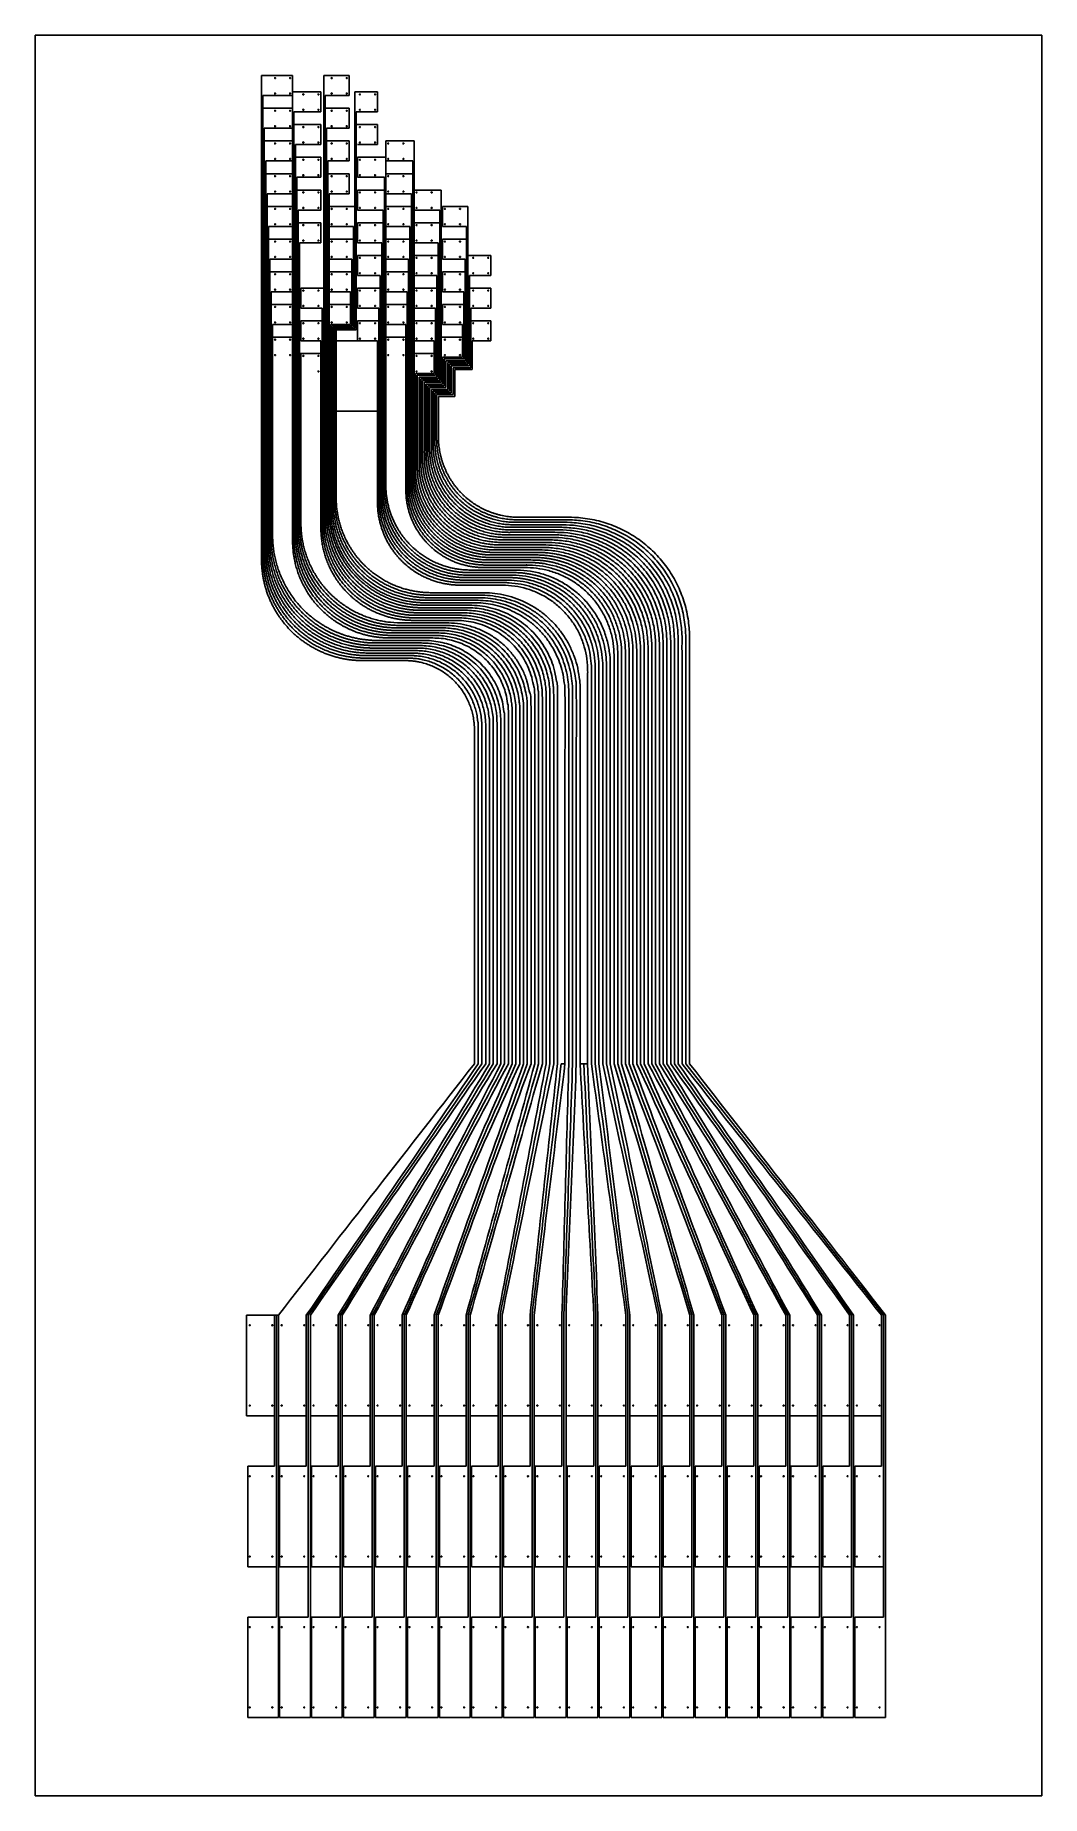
# Model space of a CAD drawing. Header units: inches. Extents: x 10 to 50, y 7.8 to 77.8.
import ezdxf

# ---------------------------------------------------------------- set-up
doc = ezdxf.new("R2010")
doc.units = ezdxf.units.IN
doc.header["$MEASUREMENT"] = 0
doc.layers.add('Electrode Sites', color=5, linetype='Continuous')

msp = doc.modelspace()

# ---------------------------------------------------------------- linework, layer by layer
at = {"layer": 'Electrode Sites'}
for p, q in [((10.049, 7.843), (10.049, 77.843)), ((10.049, 77.843), (50.049, 77.843)), ((50.049, 77.843), (50.049, 7.843)), ((20.277, 74.938), (19.097, 74.938)), ((19.097, 74.938), (19.097, 74.738)), ((20.277, 74.143), (20.277, 74.938)), ((19.152, 73.638), (19.152, 74.143)), ((19.152, 74.143), (20.277, 74.143)), ((19.152, 73.438), (19.152, 73.638)), ((23.982, 72.988), (22.857, 72.988)), ((22.857, 72.988), (22.857, 72.193)), ((23.982, 65.043), (23.982, 72.988)), ((23.982, 72.788), (23.982, 72.988)), ((20.277, 72.338), (19.207, 72.338)), ((19.207, 72.338), (19.207, 72.138)), ((20.277, 71.543), (20.277, 72.338)), ((22.857, 72.193), (23.927, 72.193)), ((23.927, 72.193), (23.927, 71.688)), ((19.262, 71.038), (19.262, 71.543)), ((19.262, 71.543), (20.277, 71.543)), ((23.927, 71.688), (23.927, 71.488)), ((19.262, 70.838), (19.262, 71.038)), ((20.277, 67.138), (19.427, 67.138)), ((19.427, 67.138), (19.427, 66.938)), ((20.277, 66.343), (20.277, 67.138)), ((19.482, 65.838), (19.482, 66.343)), ((19.482, 66.343), (20.277, 66.343)), ((19.482, 65.638), (19.482, 65.838)), ((22.007, 65.793), (22.007, 65.693)), ((22.007, 65.693), (22.857, 65.693)), ((22.857, 65.693), (22.857, 65.793)), ((22.007, 62.893), (23.652, 62.893)), ((28.102, 50.409), (28.102, 50.409)), ((28.402, 50.496), (28.402, 50.496)), ((29.452, 51.051), (29.452, 51.051)), ((20.982, 23.15), (20.982, 22.95)), ((22.092, 22.95), (22.092, 23.15)), ((23.522, 23.15), (23.522, 22.95)), ((24.632, 22.95), (24.632, 23.15)), ((26.062, 23.15), (26.062, 22.95)), ((27.172, 22.95), (27.172, 23.15)), ((28.602, 23.15), (28.602, 22.95)), ((29.712, 22.95), (29.712, 23.15)), ((31.142, 23.15), (31.142, 22.95)), ((32.252, 22.95), (32.252, 23.15)), ((33.682, 23.15), (33.682, 22.95)), ((34.792, 22.95), (34.792, 23.15)), ((36.222, 23.15), (36.222, 22.95)), ((37.332, 22.95), (37.332, 23.15)), ((38.762, 23.15), (38.762, 22.95)), ((39.872, 22.95), (39.872, 23.15)), ((41.302, 23.15), (41.302, 22.95)), ((42.412, 22.95), (42.412, 23.15)), ((20.982, 22.95), (22.092, 22.95)), ((23.522, 22.95), (24.632, 22.95)), ((26.062, 22.95), (27.172, 22.95)), ((28.602, 22.95), (29.712, 22.95)), ((31.142, 22.95), (32.252, 22.95)), ((33.682, 22.95), (34.792, 22.95)), ((36.222, 22.95), (37.332, 22.95)), ((38.762, 22.95), (39.872, 22.95)), ((41.302, 22.95), (42.412, 22.95)), ((50.049, 7.843), (10.049, 7.843))]:
    msp.add_line(p, q, dxfattribs=at)
for centre in [(19.579, 76.138), (20.179, 76.138), (21.829, 76.138), (22.429, 76.138), (19.579, 75.526), (20.179, 75.526), (20.704, 75.491), (21.304, 75.491), (21.829, 75.526), (22.429, 75.526), (22.954, 75.491), (23.554, 75.491), (19.579, 74.838), (19.579, 74.226), (20.179, 74.838), (20.179, 74.226), (20.704, 74.878), (20.704, 74.191), (21.304, 74.878), (21.304, 74.191), (21.829, 74.838), (21.829, 74.226), (22.429, 74.838), (22.429, 74.226), (22.954, 74.878), (22.954, 74.191), (23.554, 74.878), (23.554, 74.191), (19.579, 73.538), (20.179, 73.538), (20.704, 73.578), (21.304, 73.578), (21.829, 73.538), (22.429, 73.538), (22.954, 73.578), (23.554, 73.578), (24.079, 73.538), (24.679, 73.538), (19.579, 72.926), (20.179, 72.926), (20.704, 72.891), (21.304, 72.891), (21.829, 72.926), (22.429, 72.926), (22.954, 72.891), (23.554, 72.891), (24.079, 72.926), (24.679, 72.926), (19.579, 72.238), (20.179, 72.238), (20.704, 72.278), (21.304, 72.278), (21.829, 72.238), (22.429, 72.238), (22.954, 72.278), (23.554, 72.278), (24.079, 72.238), (24.679, 72.238), (19.579, 71.626), (20.179, 71.626), (20.704, 71.591), (21.304, 71.591), (21.829, 71.626), (22.429, 71.626), (22.954, 71.591), (23.554, 71.591), (24.079, 71.626), (24.679, 71.626), (25.204, 71.591), (25.804, 71.591), (19.579, 70.938), (20.179, 70.938), (20.704, 70.978), (21.304, 70.978), (21.829, 70.938), (22.429, 70.938), (22.954, 70.978), (23.554, 70.978), (24.079, 70.938), (24.679, 70.938), (25.204, 70.978), (25.804, 70.978), (26.329, 70.938), (26.929, 70.938), (19.579, 70.326), (20.179, 70.326), (20.704, 70.291), (21.304, 70.291), (21.829, 70.326), (22.429, 70.326), (22.954, 70.291), (23.554, 70.291), (24.079, 70.326), (24.679, 70.326), (25.204, 70.291), (25.804, 70.291), (26.329, 70.326), (26.929, 70.326), (19.579, 69.638), (20.179, 69.638), (20.704, 69.678), (21.304, 69.678), (21.829, 69.638), (22.429, 69.638), (22.954, 69.678), (23.554, 69.678), (24.079, 69.638), (24.679, 69.638), (25.204, 69.678), (25.804, 69.678), (26.329, 69.638), (26.929, 69.638), (19.579, 69.026), (20.179, 69.026), (21.829, 69.026), (22.429, 69.026), (22.954, 68.991), (23.554, 68.991), (24.079, 69.026), (24.679, 69.026), (25.204, 68.991), (25.804, 68.991), (26.329, 69.026), (26.929, 69.026), (27.454, 68.991), (28.054, 68.991), (19.579, 68.338), (20.179, 68.338), (21.829, 68.338), (22.429, 68.338), (22.954, 68.378), (23.554, 68.378), (24.079, 68.338), (24.679, 68.338), (25.204, 68.378), (25.804, 68.378), (26.329, 68.338), (26.929, 68.338), (27.454, 68.378), (28.054, 68.378), (19.579, 67.726), (20.179, 67.726), (20.704, 67.691), (21.304, 67.691), (21.829, 67.726), (22.429, 67.726), (22.954, 67.691), (23.554, 67.691), (24.079, 67.726), (24.679, 67.726), (25.204, 67.691), (25.804, 67.691), (26.329, 67.726), (26.929, 67.726), (27.454, 67.691), (28.054, 67.691), (19.579, 67.038), (20.179, 67.038), (20.704, 67.078), (21.304, 67.078), (21.829, 67.038), (22.429, 67.038), (22.954, 67.078), (23.554, 67.078), (24.079, 67.038), (24.679, 67.038), (25.204, 67.078), (25.804, 67.078), (26.329, 67.038), (26.929, 67.038), (27.454, 67.078), (28.054, 67.078), (19.579, 66.426), (20.179, 66.426), (20.704, 66.391), (21.304, 66.391), (21.829, 66.426), (22.429, 66.426), (22.954, 66.391), (23.554, 66.391), (24.079, 66.426), (24.679, 66.426), (25.204, 66.391), (25.804, 66.391), (26.329, 66.426), (26.929, 66.426), (27.454, 66.391), (28.054, 66.391), (19.579, 65.738), (19.579, 65.126), (20.179, 65.738), (20.179, 65.126), (20.704, 65.778), (20.704, 65.091), (21.304, 65.778), (21.304, 65.091), (22.954, 65.778), (23.554, 65.778), (24.079, 65.738), (24.079, 65.126), (24.679, 65.738), (24.679, 65.126), (25.204, 65.778), (25.204, 65.091), (25.804, 65.778), (25.804, 65.091), (26.329, 65.738), (26.329, 65.126), (26.929, 65.738), (26.929, 65.126), (27.454, 65.778), (28.054, 65.778), (21.304, 64.478), (25.204, 64.478), (25.804, 64.478), (18.572, 26.55), (19.472, 26.55), (19.842, 26.55), (20.742, 26.55), (21.112, 26.55), (22.012, 26.55), (22.382, 26.55), (23.282, 26.55), (23.652, 26.55), (24.552, 26.55), (24.922, 26.55), (25.822, 26.55), (26.192, 26.55), (27.092, 26.55), (27.462, 26.55), (28.362, 26.55), (28.732, 26.55), (29.632, 26.55), (30.002, 26.55), (30.902, 26.55), (31.272, 26.55), (32.172, 26.55), (32.542, 26.55), (33.442, 26.55), (33.812, 26.55), (34.712, 26.55), (35.082, 26.55), (35.982, 26.55), (36.352, 26.55), (37.252, 26.55), (37.622, 26.55), (38.522, 26.55), (38.892, 26.55), (39.792, 26.55), (40.162, 26.55), (41.062, 26.55), (41.432, 26.55), (42.332, 26.55), (42.702, 26.55), (43.602, 26.55), (18.572, 23.356), (19.472, 23.356), (19.842, 23.356), (20.742, 23.356), (21.112, 23.356), (22.012, 23.356), (22.382, 23.356), (23.282, 23.356), (23.652, 23.356), (24.552, 23.356), (24.922, 23.356), (25.822, 23.356), (26.192, 23.356), (27.092, 23.356), (27.462, 23.356), (28.362, 23.356), (28.732, 23.356), (29.632, 23.356), (30.002, 23.356), (30.902, 23.356), (31.272, 23.356), (32.172, 23.356), (32.542, 23.356), (33.442, 23.356), (33.812, 23.356), (34.712, 23.356), (35.082, 23.356), (35.982, 23.356), (36.352, 23.356), (37.252, 23.356), (37.622, 23.356), (38.522, 23.356), (38.892, 23.356), (39.792, 23.356), (40.162, 23.356), (41.062, 23.356), (41.432, 23.356), (42.332, 23.356), (42.702, 23.356), (43.602, 23.356), (18.572, 20.55), (19.472, 20.55), (19.842, 20.55), (20.742, 20.55), (21.112, 20.55), (22.012, 20.55), (22.382, 20.55), (23.282, 20.55), (23.652, 20.55), (24.552, 20.55), (24.922, 20.55), (25.822, 20.55), (26.192, 20.55), (27.092, 20.55), (27.462, 20.55), (28.362, 20.55), (28.732, 20.55), (29.632, 20.55), (30.002, 20.55), (30.902, 20.55), (31.272, 20.55), (32.172, 20.55), (32.542, 20.55), (33.442, 20.55), (33.812, 20.55), (34.712, 20.55), (35.082, 20.55), (35.982, 20.55), (36.352, 20.55), (37.252, 20.55), (37.622, 20.55), (38.522, 20.55), (38.892, 20.55), (39.792, 20.55), (40.162, 20.55), (41.062, 20.55), (41.432, 20.55), (42.332, 20.55), (42.702, 20.55), (43.602, 20.55), (18.572, 17.356), (19.472, 17.356), (19.842, 17.356), (20.742, 17.356), (21.112, 17.356), (22.012, 17.356), (22.382, 17.356), (23.282, 17.356), (23.652, 17.356), (24.552, 17.356), (24.922, 17.356), (25.822, 17.356), (26.192, 17.356), (27.092, 17.356), (27.462, 17.356), (28.362, 17.356), (28.732, 17.356), (29.632, 17.356), (30.002, 17.356), (30.902, 17.356), (31.272, 17.356), (32.172, 17.356), (32.542, 17.356), (33.442, 17.356), (33.812, 17.356), (34.712, 17.356), (35.082, 17.356), (35.982, 17.356), (36.352, 17.356), (37.252, 17.356), (37.622, 17.356), (38.522, 17.356), (38.892, 17.356), (39.792, 17.356), (40.162, 17.356), (41.062, 17.356), (41.432, 17.356), (42.332, 17.356), (42.702, 17.356), (43.602, 17.356), (18.572, 14.55), (19.472, 14.55), (19.842, 14.55), (20.742, 14.55), (21.112, 14.55), (22.012, 14.55), (22.382, 14.55), (23.282, 14.55), (23.652, 14.55), (24.552, 14.55), (24.922, 14.55), (25.822, 14.55), (26.192, 14.55), (27.092, 14.55), (27.462, 14.55), (28.362, 14.55), (28.732, 14.55), (29.632, 14.55), (30.002, 14.55), (30.902, 14.55), (31.272, 14.55), (32.172, 14.55), (32.542, 14.55), (33.442, 14.55), (33.812, 14.55), (34.712, 14.55), (35.082, 14.55), (35.982, 14.55), (36.352, 14.55), (37.252, 14.55), (37.622, 14.55), (38.522, 14.55), (38.892, 14.55), (39.792, 14.55), (40.162, 14.55), (41.062, 14.55), (41.432, 14.55), (42.332, 14.55), (42.702, 14.55), (43.602, 14.55), (18.572, 11.356), (19.472, 11.356), (19.842, 11.356), (20.742, 11.356), (21.112, 11.356), (22.012, 11.356), (22.382, 11.356), (23.282, 11.356), (23.652, 11.356), (24.552, 11.356), (24.922, 11.356), (25.822, 11.356), (26.192, 11.356), (27.092, 11.356), (27.462, 11.356), (28.362, 11.356), (28.732, 11.356), (29.632, 11.356), (30.002, 11.356), (30.902, 11.356), (31.272, 11.356), (32.172, 11.356), (32.542, 11.356), (33.442, 11.356), (33.812, 11.356), (34.712, 11.356), (35.082, 11.356), (35.982, 11.356), (36.352, 11.356), (37.252, 11.356), (37.622, 11.356), (38.522, 11.356), (38.892, 11.356), (39.792, 11.356), (40.162, 11.356), (41.062, 11.356), (41.432, 11.356), (42.332, 11.356), (42.702, 11.356), (43.602, 11.356)]:
    msp.add_circle(centre, 0.02, dxfattribs=at)
for points, weights, knots in [([(27.502, 36.95), (27.502, 41.377), (27.502, 45.803), (27.502, 50.229), (27.502, 50.968), (27.219, 51.65), (26.697, 52.173), (26.174, 52.695), (25.492, 52.978), (24.753, 52.978), (24.189, 52.978), (23.625, 52.978), (23.061, 52.978), (21.981, 52.978), (20.983, 53.391), (20.219, 54.155), (19.455, 54.919), (19.042, 55.917), (19.042, 56.997), (19.042, 59.046), (19.042, 61.094), (19.042, 63.143), (19.042, 67.508), (19.042, 71.873), (19.042, 76.238)], [1, 1, 1, 1, 0.949253021674, 0.949253021674, 1, 0.949253021674, 0.949253021674, 1, 1, 1, 1, 0.949253021674, 0.949253021674, 1, 0.949253021674, 0.949253021674, 1, 1, 1, 1, 1, 1, 1], [3, 3, 3, 3, 3.63148, 3.63148, 3.63148, 4.416878, 4.416878, 4.416878, 5.202276, 5.202276, 5.202276, 6.202276, 6.202276, 6.202276, 6.987674, 6.987674, 6.987674, 7.773073, 7.773073, 7.773073, 8.773073, 8.773073, 8.773073, 9.773073, 9.773073, 9.773073, 9.773073]), ([(30.202, 36.95), (30.202, 41.81), (30.202, 46.669), (30.202, 51.529), (30.202, 53.432), (28.856, 54.778), (26.953, 54.778), (26.373, 54.778), (25.794, 54.778), (25.214, 54.778), (23.046, 54.778), (21.512, 56.312), (21.512, 58.481), (21.512, 60.035), (21.512, 61.589), (21.512, 63.143), (21.512, 67.508), (21.512, 71.873), (21.512, 76.238)], [1, 1, 1, 1, 0.804737854124, 0.804737854124, 1, 1, 1, 1, 0.804737854124, 0.804737854124, 1, 1, 1, 1, 1, 1, 1], [14.879628, 14.879628, 14.879628, 14.879628, 15.572919, 15.572919, 15.572919, 17.143715, 17.143715, 17.143715, 18.143715, 18.143715, 18.143715, 19.714512, 19.714512, 19.714512, 20.714512, 20.714512, 20.714512, 21.714512, 21.714512, 21.714512, 21.714512]), ([(19.097, 75.443), (19.097, 71.343), (19.097, 67.243), (19.097, 63.143), (19.097, 61.135), (19.097, 59.127), (19.097, 57.119), (19.097, 54.752), (20.771, 53.078), (23.138, 53.078), (23.708, 53.078), (24.278, 53.078), (24.849, 53.078), (26.491, 53.078), (27.652, 51.917), (27.652, 50.275), (27.652, 45.833), (27.652, 41.392), (27.652, 36.95)], [1, 1, 1, 1, 1, 1, 1, 0.804737854124, 0.804737854124, 1, 1, 1, 1, 0.804737854124, 0.804737854124, 1, 1, 1, 1], [12.773073, 12.773073, 12.773073, 12.773073, 13.773073, 13.773073, 13.773073, 14.773073, 14.773073, 14.773073, 16.343869, 16.343869, 16.343869, 17.343869, 17.343869, 17.343869, 18.914665, 18.914665, 18.914665, 19.548323, 19.548323, 19.548323, 19.548323]), ([(21.567, 75.443), (21.567, 75.275), (21.567, 75.106), (21.567, 74.938), (21.567, 71.006), (21.567, 67.075), (21.567, 63.143), (21.567, 61.628), (21.567, 60.112), (21.567, 58.597), (21.567, 56.419), (23.107, 54.878), (25.286, 54.878), (25.872, 54.878), (26.457, 54.878), (27.043, 54.878), (27.932, 54.878), (28.754, 54.538), (29.383, 53.909), (30.012, 53.28), (30.352, 52.458), (30.352, 51.569), (30.352, 46.696), (30.352, 41.823), (30.352, 36.95)], [1, 1, 1, 1, 1, 1, 1, 1, 1, 1, 0.804737854124, 0.804737854124, 1, 1, 1, 1, 0.949253021674, 0.949253021674, 1, 0.949253021674, 0.949253021674, 1, 1, 1, 1], [3, 3, 3, 3, 3.042815, 3.042815, 3.042815, 4.042815, 4.042815, 4.042815, 5.042815, 5.042815, 5.042815, 6.613611, 6.613611, 6.613611, 7.613611, 7.613611, 7.613611, 8.399009, 8.399009, 8.399009, 9.184407, 9.184407, 9.184407, 9.879628, 9.879628, 9.879628, 9.879628]), ([(29.002, 36.95), (29.002, 41.609), (29.002, 46.267), (29.002, 50.925), (29.002, 51.746), (28.688, 52.504), (28.108, 53.084), (27.527, 53.664), (26.769, 53.978), (25.949, 53.978), (25.371, 53.978), (24.793, 53.978), (24.215, 53.978), (21.94, 53.978), (20.332, 55.586), (20.332, 57.861), (20.332, 59.622), (20.332, 61.382), (20.332, 63.143), (20.332, 66.858), (20.332, 70.573), (20.332, 74.288)], [1, 1, 1, 1, 0.949253021674, 0.949253021674, 1, 0.949253021674, 0.949253021674, 1, 1, 1, 1, 0.804737854124, 0.804737854124, 1, 1, 1, 1, 1, 1, 1], [2, 2, 2, 2, 2.664584, 2.664584, 2.664584, 3.449982, 3.449982, 3.449982, 4.23538, 4.23538, 4.23538, 5.23538, 5.23538, 5.23538, 6.806177, 6.806177, 6.806177, 7.806177, 7.806177, 7.806177, 8.806177, 8.806177, 8.806177, 8.806177]), ([(19.152, 73.638), (19.152, 70.14), (19.152, 66.641), (19.152, 63.143), (19.152, 61.175), (19.152, 59.208), (19.152, 57.24), (19.152, 56.148), (19.57, 55.14), (20.342, 54.368), (21.114, 53.596), (22.122, 53.178), (23.214, 53.178), (23.791, 53.178), (24.367, 53.178), (24.944, 53.178), (25.712, 53.178), (26.422, 52.884), (26.965, 52.341), (27.508, 51.798), (27.802, 51.088), (27.802, 50.32), (27.802, 45.864), (27.802, 41.407), (27.802, 36.95)], [1, 1, 1, 1, 1, 1, 1, 0.949253021674, 0.949253021674, 1, 0.949253021674, 0.949253021674, 1, 1, 1, 1, 0.949253021674, 0.949253021674, 1, 0.949253021674, 0.949253021674, 1, 1, 1, 1], [11.77954, 11.77954, 11.77954, 11.77954, 12.77954, 12.77954, 12.77954, 13.77954, 13.77954, 13.77954, 14.564938, 14.564938, 14.564938, 15.350337, 15.350337, 15.350337, 16.350337, 16.350337, 16.350337, 17.135735, 17.135735, 17.135735, 17.921133, 17.921133, 17.921133, 18.55695, 18.55695, 18.55695, 18.55695]), ([(21.622, 73.638), (21.622, 70.14), (21.622, 66.641), (21.622, 63.143), (21.622, 61.666), (21.622, 60.19), (21.622, 58.713), (21.622, 56.525), (23.169, 54.978), (25.357, 54.978), (25.949, 54.978), (26.541, 54.978), (27.133, 54.978), (28.039, 54.978), (28.875, 54.632), (29.515, 53.991), (30.155, 53.351), (30.502, 52.515), (30.502, 51.609), (30.502, 46.723), (30.502, 41.837), (30.502, 36.95)], [1, 1, 1, 1, 1, 1, 1, 0.804737854124, 0.804737854124, 1, 1, 1, 1, 0.949253021674, 0.949253021674, 1, 0.949253021674, 0.949253021674, 1, 1, 1, 1], [10.895521, 10.895521, 10.895521, 10.895521, 11.895521, 11.895521, 11.895521, 12.895521, 12.895521, 12.895521, 14.466317, 14.466317, 14.466317, 15.466317, 15.466317, 15.466317, 16.251715, 16.251715, 16.251715, 17.037113, 17.037113, 17.037113, 17.73424, 17.73424, 17.73424, 17.73424]), ([(25.107, 73.638), (25.107, 70.14), (25.107, 66.641), (25.107, 63.143), (25.107, 62.244), (25.107, 61.344), (25.107, 60.445), (25.107, 59.594), (25.433, 58.808), (26.035, 58.206), (26.636, 57.604), (27.423, 57.278), (28.274, 57.278), (28.864, 57.278), (29.453, 57.278), (30.043, 57.278), (31.094, 57.278), (32.064, 56.876), (32.807, 56.133), (33.55, 55.39), (33.952, 54.42), (33.952, 53.369), (33.952, 52.905), (33.952, 52.442), (33.952, 51.978), (33.952, 46.969), (33.952, 41.96), (33.952, 36.95)], [1, 1, 1, 1, 1, 1, 1, 0.949253021674, 0.949253021674, 1, 0.949253021674, 0.949253021674, 1, 1, 1, 1, 0.949253021674, 0.949253021674, 1, 0.949253021674, 0.949253021674, 1, 1, 1, 1, 1, 1, 1], [3, 3, 3, 3, 4, 4, 4, 5, 5, 5, 5.785398, 5.785398, 5.785398, 6.570796, 6.570796, 6.570796, 7.570796, 7.570796, 7.570796, 8.356194, 8.356194, 8.356194, 9.141593, 9.141593, 9.141593, 10.141593, 10.141593, 10.141593, 10.856254, 10.856254, 10.856254, 10.856254]), ([(27.952, 36.95), (27.952, 41.422), (27.952, 45.893), (27.952, 50.365), (27.952, 51.148), (27.652, 51.871), (27.099, 52.425), (26.545, 52.978), (25.822, 53.278), (25.039, 53.278), (24.456, 53.278), (23.873, 53.278), (23.29, 53.278), (20.898, 53.278), (19.207, 54.969), (19.207, 57.361), (19.207, 59.288), (19.207, 61.216), (19.207, 63.143), (19.207, 66.376), (19.207, 69.61), (19.207, 72.843)], [1, 1, 1, 1, 0.949253021674, 0.949253021674, 1, 0.949253021674, 0.949253021674, 1, 1, 1, 1, 0.804737854124, 0.804737854124, 1, 1, 1, 1, 1, 1, 1], [2, 2, 2, 2, 2.637948, 2.637948, 2.637948, 3.423346, 3.423346, 3.423346, 4.208744, 4.208744, 4.208744, 5.208744, 5.208744, 5.208744, 6.77954, 6.77954, 6.77954, 7.77954, 7.77954, 7.77954, 8.77954, 8.77954, 8.77954, 8.77954]), ([(20.387, 73.493), (20.387, 73.325), (20.387, 73.156), (20.387, 72.988), (20.387, 69.706), (20.387, 66.425), (20.387, 63.143), (20.387, 61.422), (20.387, 59.701), (20.387, 57.979), (20.387, 56.931), (20.788, 55.962), (21.53, 55.221), (22.271, 54.479), (23.24, 54.078), (24.288, 54.078), (24.873, 54.078), (25.457, 54.078), (26.041, 54.078), (26.877, 54.078), (27.65, 53.758), (28.241, 53.167), (28.832, 52.576), (29.152, 51.803), (29.152, 50.967), (29.152, 46.295), (29.152, 41.623), (29.152, 36.95)], [1, 1, 1, 1, 1, 1, 1, 1, 1, 1, 0.949253021674, 0.949253021674, 1, 0.949253021674, 0.949253021674, 1, 1, 1, 1, 0.949253021674, 0.949253021674, 1, 0.949253021674, 0.949253021674, 1, 1, 1, 1], [11.806177, 11.806177, 11.806177, 11.806177, 12.806177, 12.806177, 12.806177, 13.806177, 13.806177, 13.806177, 14.806177, 14.806177, 14.806177, 15.591575, 15.591575, 15.591575, 16.376973, 16.376973, 16.376973, 17.376973, 17.376973, 17.376973, 18.162371, 18.162371, 18.162371, 18.947769, 18.947769, 18.947769, 19.614374, 19.614374, 19.614374, 19.614374]), ([(30.652, 36.95), (30.652, 41.85), (30.652, 46.749), (30.652, 51.649), (30.652, 52.57), (30.299, 53.422), (29.648, 54.074), (28.996, 54.725), (28.144, 55.078), (27.223, 55.078), (26.624, 55.078), (26.026, 55.078), (25.428, 55.078), (23.231, 55.078), (21.677, 56.632), (21.677, 58.829), (21.677, 60.267), (21.677, 61.705), (21.677, 63.143), (21.677, 66.208), (21.677, 69.273), (21.677, 72.338), (21.677, 72.506), (21.677, 72.675), (21.677, 72.843)], [1, 1, 1, 1, 0.949253021674, 0.949253021674, 1, 0.949253021674, 0.949253021674, 1, 1, 1, 1, 0.804737854124, 0.804737854124, 1, 1, 1, 1, 1, 1, 1, 1, 1, 1], [1, 1, 1, 1, 1.699007, 1.699007, 1.699007, 2.484405, 2.484405, 2.484405, 3.269803, 3.269803, 3.269803, 4.269803, 4.269803, 4.269803, 5.840599, 5.840599, 5.840599, 6.840599, 6.840599, 6.840599, 7.840599, 7.840599, 7.840599, 7.895521, 7.895521, 7.895521, 7.895521]), ([(33.802, 36.95), (33.802, 41.96), (33.802, 46.969), (33.802, 51.978), (33.802, 52.43), (33.802, 52.883), (33.802, 53.335), (33.802, 54.368), (33.407, 55.322), (32.676, 56.052), (31.946, 56.783), (30.992, 57.178), (29.959, 57.178), (29.376, 57.178), (28.792, 57.178), (28.209, 57.178), (26.36, 57.178), (25.052, 58.486), (25.052, 60.335), (25.052, 61.271), (25.052, 62.207), (25.052, 63.143), (25.052, 66.208), (25.052, 69.273), (25.052, 72.338), (25.052, 72.506), (25.052, 72.675), (25.052, 72.843)], [1, 1, 1, 1, 1, 1, 1, 0.949253021674, 0.949253021674, 1, 0.949253021674, 0.949253021674, 1, 1, 1, 1, 0.804737854124, 0.804737854124, 1, 1, 1, 1, 1, 1, 1, 1, 1, 1], [15.856254, 15.856254, 15.856254, 15.856254, 16.570915, 16.570915, 16.570915, 17.570915, 17.570915, 17.570915, 18.356313, 18.356313, 18.356313, 19.141711, 19.141711, 19.141711, 20.141711, 20.141711, 20.141711, 21.712507, 21.712507, 21.712507, 22.712507, 22.712507, 22.712507, 23.712507, 23.712507, 23.712507, 23.767428, 23.767428, 23.767428, 23.767428]), ([(29.302, 36.95), (29.302, 41.637), (29.302, 46.323), (29.302, 51.01), (29.302, 52.866), (27.99, 54.178), (26.134, 54.178), (25.543, 54.178), (24.952, 54.178), (24.362, 54.178), (22.065, 54.178), (20.442, 55.802), (20.442, 58.098), (20.442, 59.779), (20.442, 61.461), (20.442, 63.143), (20.442, 65.991), (20.442, 68.84), (20.442, 71.688)], [1, 1, 1, 1, 0.804737854124, 0.804737854124, 1, 1, 1, 1, 0.804737854124, 0.804737854124, 1, 1, 1, 1, 1, 1, 1], [14.881888, 14.881888, 14.881888, 14.881888, 15.5505, 15.5505, 15.5505, 17.121296, 17.121296, 17.121296, 18.121296, 18.121296, 18.121296, 19.692093, 19.692093, 19.692093, 20.692093, 20.692093, 20.692093, 21.692093, 21.692093, 21.692093, 21.692093]), ([(23.927, 71.688), (23.927, 68.84), (23.927, 65.991), (23.927, 63.143), (23.927, 62.039), (23.927, 60.934), (23.927, 59.83), (23.927, 58.929), (24.272, 58.097), (24.909, 57.46), (25.546, 56.823), (26.378, 56.478), (27.279, 56.478), (27.867, 56.478), (28.456, 56.478), (29.044, 56.478), (30.041, 56.478), (30.961, 56.097), (31.666, 55.392), (32.371, 54.687), (32.752, 53.767), (32.752, 52.77), (32.752, 52.506), (32.752, 52.242), (32.752, 51.978), (32.752, 46.969), (32.752, 41.96), (32.752, 36.95)], [1, 1, 1, 1, 1, 1, 1, 0.949253021674, 0.949253021674, 1, 0.949253021674, 0.949253021674, 1, 1, 1, 1, 0.949253021674, 0.949253021674, 1, 0.949253021674, 0.949253021674, 1, 1, 1, 1, 1, 1, 1], [13.856254, 13.856254, 13.856254, 13.856254, 14.856254, 14.856254, 14.856254, 15.856254, 15.856254, 15.856254, 16.641652, 16.641652, 16.641652, 17.42705, 17.42705, 17.42705, 18.42705, 18.42705, 18.42705, 19.212448, 19.212448, 19.212448, 19.997846, 19.997846, 19.997846, 20.997846, 20.997846, 20.997846, 21.712507, 21.712507, 21.712507, 21.712507]), ([(28.102, 36.95), (28.102, 41.437), (28.102, 45.923), (28.102, 50.409), (28.102, 52.148), (26.872, 53.378), (25.133, 53.378), (24.544, 53.378), (23.954, 53.378), (23.365, 53.378), (20.961, 53.378), (19.262, 55.078), (19.262, 57.481), (19.262, 59.368), (19.262, 61.256), (19.262, 63.143), (19.262, 65.775), (19.262, 68.406), (19.262, 71.038)], [1, 1, 1, 1, 0.804737854124, 0.804737854124, 1, 1, 1, 1, 0.804737854124, 0.804737854124, 1, 1, 1, 1, 1, 1, 1], [1, 1, 1, 1, 1.640054, 1.640054, 1.640054, 3.210851, 3.210851, 3.210851, 4.210851, 4.210851, 4.210851, 5.781647, 5.781647, 5.781647, 6.781647, 6.781647, 6.781647, 7.781647, 7.781647, 7.781647, 7.781647]), ([(20.497, 70.893), (20.497, 70.725), (20.497, 70.556), (20.497, 70.388), (20.497, 67.973), (20.497, 65.558), (20.497, 63.143), (20.497, 61.5), (20.497, 59.858), (20.497, 58.215), (20.497, 57.157), (20.902, 56.179), (21.65, 55.431), (22.398, 54.683), (23.376, 54.278), (24.434, 54.278), (25.031, 54.278), (25.628, 54.278), (26.225, 54.278), (28.115, 54.278), (29.452, 52.941), (29.452, 51.051), (29.452, 46.351), (29.452, 41.651), (29.452, 36.95)], [1, 1, 1, 1, 1, 1, 1, 1, 1, 1, 0.949253021674, 0.949253021674, 1, 0.949253021674, 0.949253021674, 1, 1, 1, 1, 0.804737854124, 0.804737854124, 1, 1, 1, 1], [3, 3, 3, 3, 3.069703, 3.069703, 3.069703, 4.069703, 4.069703, 4.069703, 5.069703, 5.069703, 5.069703, 5.855101, 5.855101, 5.855101, 6.6405, 6.6405, 6.6405, 7.6405, 7.6405, 7.6405, 9.211296, 9.211296, 9.211296, 9.881888, 9.881888, 9.881888, 9.881888]), ([(32.602, 36.95), (32.602, 41.96), (32.602, 46.969), (32.602, 51.978), (32.602, 52.23), (32.602, 52.482), (32.602, 52.734), (32.602, 54.869), (31.092, 56.378), (28.958, 56.378), (28.376, 56.378), (27.794, 56.378), (27.212, 56.378), (25.255, 56.378), (23.872, 57.761), (23.872, 59.718), (23.872, 60.859), (23.872, 62.001), (23.872, 63.143), (23.872, 65.558), (23.872, 67.973), (23.872, 70.388), (23.872, 70.556), (23.872, 70.725), (23.872, 70.893)], [1, 1, 1, 1, 1, 1, 1, 0.804737854124, 0.804737854124, 1, 1, 1, 1, 0.804737854124, 0.804737854124, 1, 1, 1, 1, 1, 1, 1, 1, 1, 1], [2, 2, 2, 2, 2.714661, 2.714661, 2.714661, 3.714661, 3.714661, 3.714661, 5.285457, 5.285457, 5.285457, 6.285457, 6.285457, 6.285457, 7.856254, 7.856254, 7.856254, 8.856254, 8.856254, 8.856254, 9.856254, 9.856254, 9.856254, 10.856254, 10.856254, 10.856254, 10.856254]), ([(24.997, 71.038), (24.997, 68.406), (24.997, 65.775), (24.997, 63.143), (24.997, 62.17), (24.997, 61.197), (24.997, 60.224), (24.997, 59.379), (25.32, 58.597), (25.918, 58), (26.516, 57.402), (27.298, 57.078), (28.143, 57.078), (28.72, 57.078), (29.297, 57.078), (29.874, 57.078), (32.087, 57.078), (33.652, 55.513), (33.652, 53.3), (33.652, 52.86), (33.652, 52.419), (33.652, 51.978), (33.652, 46.969), (33.652, 41.96), (33.652, 36.95)], [1, 1, 1, 1, 1, 1, 1, 0.949253021674, 0.949253021674, 1, 0.949253021674, 0.949253021674, 1, 1, 1, 1, 0.804737854124, 0.804737854124, 1, 1, 1, 1, 1, 1, 1], [12.932827, 12.932827, 12.932827, 12.932827, 13.932827, 13.932827, 13.932827, 14.932827, 14.932827, 14.932827, 15.718225, 15.718225, 15.718225, 16.503623, 16.503623, 16.503623, 17.503623, 17.503623, 17.503623, 19.074419, 19.074419, 19.074419, 20.074419, 20.074419, 20.074419, 20.78908, 20.78908, 20.78908, 20.78908]), ([(19.317, 70.243), (19.317, 67.876), (19.317, 65.51), (19.317, 63.143), (19.317, 61.296), (19.317, 59.448), (19.317, 57.601), (19.317, 55.186), (21.025, 53.478), (23.44, 53.478), (24.036, 53.478), (24.631, 53.478), (25.227, 53.478), (26.999, 53.478), (28.252, 52.225), (28.252, 50.453), (28.252, 45.952), (28.252, 41.451), (28.252, 36.95)], [1, 1, 1, 1, 1, 1, 1, 0.804737854124, 0.804737854124, 1, 1, 1, 1, 0.804737854124, 0.804737854124, 1, 1, 1, 1], [10.781647, 10.781647, 10.781647, 10.781647, 11.781647, 11.781647, 11.781647, 12.781647, 12.781647, 12.781647, 14.352443, 14.352443, 14.352443, 15.352443, 15.352443, 15.352443, 16.92324, 16.92324, 16.92324, 17.565377, 17.565377, 17.565377, 17.565377]), ([(33.502, 36.95), (33.502, 41.96), (33.502, 46.969), (33.502, 51.978), (33.502, 52.407), (33.502, 52.836), (33.502, 53.265), (33.502, 55.44), (31.964, 56.978), (29.789, 56.978), (29.218, 56.978), (28.648, 56.978), (28.077, 56.978), (27.234, 56.978), (26.456, 57.3), (25.86, 57.896), (25.264, 58.492), (24.942, 59.27), (24.942, 60.113), (24.942, 61.123), (24.942, 62.133), (24.942, 63.143), (24.942, 65.341), (24.942, 67.54), (24.942, 69.738), (24.942, 69.906), (24.942, 70.075), (24.942, 70.243)], [1, 1, 1, 1, 1, 1, 1, 0.804737854124, 0.804737854124, 1, 1, 1, 1, 0.949253021674, 0.949253021674, 1, 0.949253021674, 0.949253021674, 1, 1, 1, 1, 1, 1, 1, 1, 1, 1], [2, 2, 2, 2, 2.714661, 2.714661, 2.714661, 3.714661, 3.714661, 3.714661, 5.285457, 5.285457, 5.285457, 6.285457, 6.285457, 6.285457, 7.070855, 7.070855, 7.070855, 7.856254, 7.856254, 7.856254, 8.856254, 8.856254, 8.856254, 9.856254, 9.856254, 9.856254, 9.932827, 9.932827, 9.932827, 9.932827]), ([(20.552, 69.088), (20.552, 67.106), (20.552, 65.125), (20.552, 63.143), (20.552, 61.539), (20.552, 59.936), (20.552, 58.332), (20.552, 57.27), (20.959, 56.288), (21.71, 55.536), (22.462, 54.785), (23.444, 54.378), (24.506, 54.378), (25.11, 54.378), (25.713, 54.378), (26.316, 54.378), (28.241, 54.378), (29.602, 53.017), (29.602, 51.092), (29.602, 46.378), (29.602, 41.664), (29.602, 36.95)], [1, 1, 1, 1, 1, 1, 1, 0.949253021674, 0.949253021674, 1, 0.949253021674, 0.949253021674, 1, 1, 1, 1, 0.804737854124, 0.804737854124, 1, 1, 1, 1], [0, 0, 0, 0, 1, 1, 1, 2, 2, 2, 2.785398, 2.785398, 2.785398, 3.570796, 3.570796, 3.570796, 4.570796, 4.570796, 4.570796, 6.141593, 6.141593, 6.141593, 6.814142, 6.814142, 6.814142, 6.814142]), ([(32.452, 36.95), (32.452, 41.96), (32.452, 46.969), (32.452, 51.978), (32.452, 52.218), (32.452, 52.457), (32.452, 52.697), (32.452, 54.795), (30.969, 56.278), (28.871, 56.278), (28.295, 56.278), (27.719, 56.278), (27.144, 56.278), (25.195, 56.278), (23.817, 57.656), (23.817, 59.605), (23.817, 60.784), (23.817, 61.964), (23.817, 63.143), (23.817, 65.125), (23.817, 67.106), (23.817, 69.088)], [1, 1, 1, 1, 1, 1, 1, 0.804737854124, 0.804737854124, 1, 1, 1, 1, 0.804737854124, 0.804737854124, 1, 1, 1, 1, 1, 1, 1], [1, 1, 1, 1, 1.714661, 1.714661, 1.714661, 2.714661, 2.714661, 2.714661, 4.285457, 4.285457, 4.285457, 5.285457, 5.285457, 5.285457, 6.856254, 6.856254, 6.856254, 7.856254, 7.856254, 7.856254, 8.856254, 8.856254, 8.856254, 8.856254]), ([(28.402, 36.95), (28.402, 41.466), (28.402, 45.981), (28.402, 50.496), (28.402, 51.325), (28.085, 52.09), (27.499, 52.675), (26.914, 53.261), (26.148, 53.578), (25.32, 53.578), (24.718, 53.578), (24.116, 53.578), (23.514, 53.578), (21.088, 53.578), (19.372, 55.294), (19.372, 57.72), (19.372, 59.528), (19.372, 61.335), (19.372, 63.143), (19.372, 64.908), (19.372, 66.673), (19.372, 68.438)], [1, 1, 1, 1, 0.949253021674, 0.949253021674, 1, 0.949253021674, 0.949253021674, 1, 1, 1, 1, 0.804737854124, 0.804737854124, 1, 1, 1, 1, 1, 1, 1], [13.78782, 13.78782, 13.78782, 13.78782, 14.432016, 14.432016, 14.432016, 15.217414, 15.217414, 15.217414, 16.002813, 16.002813, 16.002813, 17.002813, 17.002813, 17.002813, 18.573609, 18.573609, 18.573609, 19.573609, 19.573609, 19.573609, 20.573609, 20.573609, 20.573609, 20.573609]), ([(23.762, 68.293), (23.762, 68.125), (23.762, 67.956), (23.762, 67.788), (23.762, 66.24), (23.762, 64.691), (23.762, 63.143), (23.762, 61.926), (23.762, 60.71), (23.762, 59.493), (23.762, 57.553), (25.134, 56.181), (27.074, 56.18), (27.644, 56.18), (28.215, 56.179), (28.785, 56.179), (30.845, 56.179), (32.302, 54.721), (32.302, 52.661), (32.302, 52.433), (32.302, 52.206), (32.302, 51.978), (32.302, 46.969), (32.302, 41.96), (32.302, 36.95)], [1, 1, 1, 1, 1, 1, 1, 1, 1, 1, 0.804823153349, 0.804823153349, 1, 1, 1, 1, 0.804823153349, 0.804823153349, 1, 1, 1, 1, 1, 1, 1], [11.856254, 11.856254, 11.856254, 11.856254, 12.856254, 12.856254, 12.856254, 13.856254, 13.856254, 13.856254, 14.856254, 14.856254, 14.856254, 16.426688, 16.426688, 16.426688, 17.426688, 17.426688, 17.426688, 18.997122, 18.997122, 18.997122, 19.997122, 19.997122, 19.997122, 20.711783, 20.711783, 20.711783, 20.711783]), ([(33.352, 36.95), (33.352, 41.96), (33.352, 46.969), (33.352, 51.978), (33.352, 52.395), (33.352, 52.812), (33.352, 53.229), (33.352, 54.21), (32.977, 55.116), (32.283, 55.809), (31.59, 56.503), (30.684, 56.878), (29.703, 56.878), (29.139, 56.878), (28.574, 56.878), (28.01, 56.878), (26.181, 56.878), (24.887, 58.172), (24.887, 60.001), (24.887, 61.048), (24.887, 62.096), (24.887, 63.143), (24.887, 64.908), (24.887, 66.673), (24.887, 68.438)], [1, 1, 1, 1, 1, 1, 1, 0.949253021674, 0.949253021674, 1, 0.949253021674, 0.949253021674, 1, 1, 1, 1, 0.804737854124, 0.804737854124, 1, 1, 1, 1, 1, 1, 1], [0, 0, 0, 0, 0.714661, 0.714661, 0.714661, 1.714661, 1.714661, 1.714661, 2.500059, 2.500059, 2.500059, 3.285457, 3.285457, 3.285457, 4.285457, 4.285457, 4.285457, 5.856254, 5.856254, 5.856254, 6.856254, 6.856254, 6.856254, 7.856254, 7.856254, 7.856254, 7.856254]), ([(19.427, 67.643), (19.427, 66.143), (19.427, 64.643), (19.427, 63.143), (19.427, 61.375), (19.427, 59.607), (19.427, 57.839), (19.427, 56.721), (19.855, 55.687), (20.646, 54.897), (21.436, 54.106), (22.47, 53.678), (23.588, 53.678), (24.196, 53.678), (24.805, 53.678), (25.413, 53.678), (27.252, 53.678), (28.552, 52.378), (28.552, 50.539), (28.552, 46.009), (28.552, 41.48), (28.552, 36.95)], [1, 1, 1, 1, 1, 1, 1, 0.949253021674, 0.949253021674, 1, 0.949253021674, 0.949253021674, 1, 1, 1, 1, 0.804737854124, 0.804737854124, 1, 1, 1, 1], [2, 2, 2, 2, 3, 3, 3, 4, 4, 4, 4.785398, 4.785398, 4.785398, 5.570796, 5.570796, 5.570796, 6.570796, 6.570796, 6.570796, 8.141593, 8.141593, 8.141593, 8.78782, 8.78782, 8.78782, 8.78782]), ([(24.832, 67.643), (24.832, 67.475), (24.832, 67.306), (24.832, 67.138), (24.832, 65.806), (24.832, 64.475), (24.832, 63.143), (24.832, 62.058), (24.832, 60.974), (24.832, 59.889), (24.832, 59.053), (25.152, 58.28), (25.743, 57.689), (26.334, 57.098), (27.107, 56.778), (27.943, 56.778), (28.501, 56.778), (29.059, 56.778), (29.617, 56.778), (30.58, 56.778), (31.471, 56.409), (32.152, 55.728), (32.833, 55.047), (33.202, 54.156), (33.202, 53.193), (33.202, 52.788), (33.202, 52.383), (33.202, 51.978), (33.202, 46.969), (33.202, 41.96), (33.202, 36.95)], [1, 1, 1, 1, 1, 1, 1, 1, 1, 1, 0.949253021674, 0.949253021674, 1, 0.949253021674, 0.949253021674, 1, 1, 1, 1, 0.949253021674, 0.949253021674, 1, 0.949253021674, 0.949253021674, 1, 1, 1, 1, 1, 1, 1], [10.856254, 10.856254, 10.856254, 10.856254, 10.982662, 10.982662, 10.982662, 11.982662, 11.982662, 11.982662, 12.982662, 12.982662, 12.982662, 13.76806, 13.76806, 13.76806, 14.553458, 14.553458, 14.553458, 15.553458, 15.553458, 15.553458, 16.338856, 16.338856, 16.338856, 17.124254, 17.124254, 17.124254, 18.124254, 18.124254, 18.124254, 18.838915, 18.838915, 18.838915, 18.838915]), ([(19.482, 65.838), (19.482, 64.94), (19.482, 64.041), (19.482, 63.143), (19.482, 61.414), (19.482, 59.686), (19.482, 57.957), (19.482, 55.509), (21.213, 53.778), (23.661, 53.778), (24.276, 53.778), (24.89, 53.778), (25.505, 53.778), (26.364, 53.778), (27.158, 53.449), (27.766, 52.842), (28.373, 52.234), (28.702, 51.44), (28.702, 50.581), (28.702, 46.038), (28.702, 41.494), (28.702, 36.95)], [1, 1, 1, 1, 1, 1, 1, 0.804737854124, 0.804737854124, 1, 1, 1, 1, 0.949253021674, 0.949253021674, 1, 0.949253021674, 0.949253021674, 1, 1, 1, 1], [14.804113, 14.804113, 14.804113, 14.804113, 15.804113, 15.804113, 15.804113, 16.804113, 16.804113, 16.804113, 18.374909, 18.374909, 18.374909, 19.374909, 19.374909, 19.374909, 20.160307, 20.160307, 20.160307, 20.945705, 20.945705, 20.945705, 21.593944, 21.593944, 21.593944, 21.593944]), ([(28.852, 36.95), (28.852, 41.594), (28.852, 46.238), (28.852, 50.882), (28.852, 51.687), (28.544, 52.431), (27.974, 53), (27.405, 53.57), (26.661, 53.878), (25.855, 53.878), (25.284, 53.878), (24.712, 53.878), (24.14, 53.878), (21.877, 53.878), (20.277, 55.478), (20.277, 57.742), (20.277, 59.542), (20.277, 61.343), (20.277, 63.143), (20.277, 64.041), (20.277, 64.94), (20.277, 65.838)], [1, 1, 1, 1, 0.949253021674, 0.949253021674, 1, 0.949253021674, 0.949253021674, 1, 1, 1, 1, 0.804737854124, 0.804737854124, 1, 1, 1, 1, 1, 1, 1], [7, 7, 7, 7, 7.66252, 7.66252, 7.66252, 8.447918, 8.447918, 8.447918, 9.233316, 9.233316, 9.233316, 10.233316, 10.233316, 10.233316, 11.804113, 11.804113, 11.804113, 12.804113, 12.804113, 12.804113, 13.804113, 13.804113, 13.804113, 13.804113]), ([(21.457, 66.488), (21.457, 65.373), (21.457, 64.258), (21.457, 63.143), (21.457, 61.55), (21.457, 59.957), (21.457, 58.363), (21.457, 56.205), (22.983, 54.678), (25.142, 54.678), (25.715, 54.678), (26.288, 54.678), (26.861, 54.678), (28.73, 54.678), (30.052, 53.356), (30.052, 51.488), (30.052, 46.642), (30.052, 41.796), (30.052, 36.95)], [1, 1, 1, 1, 1, 1, 1, 0.804737854124, 0.804737854124, 1, 1, 1, 1, 0.804737854124, 0.804737854124, 1, 1, 1, 1], [12.077893, 12.077893, 12.077893, 12.077893, 13.077893, 13.077893, 13.077893, 14.077893, 14.077893, 14.077893, 15.64869, 15.64869, 15.64869, 16.64869, 16.64869, 16.64869, 18.219486, 18.219486, 18.219486, 18.910822, 18.910822, 18.910822, 18.910822]), ([(30.802, 36.95), (30.802, 41.863), (30.802, 46.775), (30.802, 51.688), (30.802, 52.626), (30.443, 53.493), (29.78, 54.156), (29.116, 54.819), (28.25, 55.178), (27.312, 55.178), (26.707, 55.178), (26.102, 55.178), (25.498, 55.178), (24.486, 55.178), (23.551, 55.565), (22.835, 56.281), (22.119, 56.997), (21.732, 57.932), (21.732, 58.944), (21.732, 60.344), (21.732, 61.743), (21.732, 63.143), (21.732, 64.041), (21.732, 64.94), (21.732, 65.838)], [1, 1, 1, 1, 0.949253021674, 0.949253021674, 1, 0.949253021674, 0.949253021674, 1, 1, 1, 1, 0.949253021674, 0.949253021674, 1, 0.949253021674, 0.949253021674, 1, 1, 1, 1, 1, 1, 1], [32.417065, 32.417065, 32.417065, 32.417065, 33.11793, 33.11793, 33.11793, 33.903328, 33.903328, 33.903328, 34.688727, 34.688727, 34.688727, 35.688727, 35.688727, 35.688727, 36.474125, 36.474125, 36.474125, 37.259523, 37.259523, 37.259523, 38.259523, 38.259523, 38.259523, 39.259523, 39.259523, 39.259523, 39.259523]), ([(21.787, 66.343), (21.787, 66.253), (21.787, 66.163), (21.787, 66.073), (21.787, 63.718), (21.787, 61.363), (21.787, 59.009), (21.787, 56.823), (23.332, 55.278), (25.517, 55.278), (26.178, 55.278), (26.839, 55.278), (27.5, 55.278), (29.61, 55.278), (31.102, 53.786), (31.102, 51.677), (31.102, 46.802), (31.102, 41.927), (31.102, 37.052), (31.102, 37.018), (31.102, 36.984), (31.102, 36.95)], [1, 1, 1, 1, 1, 1, 1, 0.804737854124, 0.804737854124, 1, 1, 1, 1, 0.804737854124, 0.804737854124, 1, 1, 1, 1, 1, 1, 1], [17.575149, 17.575149, 17.575149, 17.575149, 18.575149, 18.575149, 18.575149, 19.575149, 19.575149, 19.575149, 21.145945, 21.145945, 21.145945, 22.145945, 22.145945, 22.145945, 23.716742, 23.716742, 23.716742, 24.412254, 24.412254, 24.412254, 24.417065, 24.417065, 24.417065, 24.417065]), ([(31.252, 36.95), (31.252, 41.872), (31.252, 46.793), (31.252, 51.714), (31.252, 53.86), (29.734, 55.378), (27.588, 55.378), (26.921, 55.378), (26.253, 55.378), (25.586, 55.378), (23.393, 55.378), (21.842, 56.929), (21.842, 59.122), (21.842, 61.439), (21.842, 63.756), (21.842, 66.073), (21.842, 66.144), (21.842, 66.216), (21.842, 66.288)], [1, 1, 1, 1, 0.804737854124, 0.804737854124, 1, 1, 1, 1, 0.804737854124, 0.804737854124, 1, 1, 1, 1, 1, 1, 1], [5, 5, 5, 5, 5.702106, 5.702106, 5.702106, 7.272902, 7.272902, 7.272902, 8.272902, 8.272902, 8.272902, 9.843699, 9.843699, 9.843699, 10.843699, 10.843699, 10.843699, 11.843699, 11.843699, 11.843699, 11.843699]), ([(31.402, 36.95), (31.402, 41.884), (31.402, 46.817), (31.402, 51.751), (31.402, 53.934), (29.858, 55.478), (27.675, 55.478), (27.001, 55.478), (26.328, 55.478), (25.654, 55.478), (23.453, 55.478), (21.897, 57.034), (21.897, 59.235), (21.897, 61.514), (21.897, 63.793), (21.897, 66.073), (21.897, 66.126), (21.897, 66.18), (21.897, 66.233)], [1, 1, 1, 1, 0.804737854124, 0.804737854124, 1, 1, 1, 1, 0.804737854124, 0.804737854124, 1, 1, 1, 1, 1, 1, 1], [16.566657, 16.566657, 16.566657, 16.566657, 17.270521, 17.270521, 17.270521, 18.841318, 18.841318, 18.841318, 19.841318, 19.841318, 19.841318, 21.412114, 21.412114, 21.412114, 22.412114, 22.412114, 22.412114, 23.412114, 23.412114, 23.412114, 23.412114]), ([(21.952, 66.178), (21.952, 66.143), (21.952, 66.108), (21.952, 66.073), (21.952, 63.831), (21.952, 61.589), (21.952, 59.347), (21.952, 57.139), (23.513, 55.578), (25.721, 55.578), (26.401, 55.578), (27.081, 55.578), (27.761, 55.578), (28.78, 55.578), (29.721, 55.188), (30.442, 54.468), (31.162, 53.747), (31.552, 52.806), (31.552, 51.787), (31.552, 46.842), (31.552, 41.896), (31.552, 36.95)], [1, 1, 1, 1, 1, 1, 1, 0.804737854124, 0.804737854124, 1, 1, 1, 1, 0.949253021674, 0.949253021674, 1, 0.949253021674, 0.949253021674, 1, 1, 1, 1], [2.719467, 2.719467, 2.719467, 2.719467, 3.719467, 3.719467, 3.719467, 4.719467, 4.719467, 4.719467, 6.290263, 6.290263, 6.290263, 7.290263, 7.290263, 7.290263, 8.075662, 8.075662, 8.075662, 8.86106, 8.86106, 8.86106, 9.566657, 9.566657, 9.566657, 9.566657]), ([(31.702, 36.95), (31.702, 41.908), (31.702, 46.866), (31.702, 51.823), (31.702, 52.859), (31.305, 53.816), (30.573, 54.549), (29.84, 55.282), (28.883, 55.678), (27.847, 55.678), (27.161, 55.678), (26.475, 55.678), (25.788, 55.678), (23.573, 55.678), (22.007, 57.244), (22.007, 59.459), (22.007, 61.664), (22.007, 63.868), (22.007, 66.073), (22.007, 66.089), (22.007, 66.106), (22.007, 66.123)], [1, 1, 1, 1, 0.949253021674, 0.949253021674, 1, 0.949253021674, 0.949253021674, 1, 1, 1, 1, 0.804737854124, 0.804737854124, 1, 1, 1, 1, 1, 1, 1], [21.712507, 21.712507, 21.712507, 21.712507, 22.419813, 22.419813, 22.419813, 23.205212, 23.205212, 23.205212, 23.99061, 23.99061, 23.99061, 24.99061, 24.99061, 24.99061, 26.561406, 26.561406, 26.561406, 27.561406, 27.561406, 27.561406, 28.561406, 28.561406, 28.561406, 28.561406]), ([(32.152, 36.95), (32.152, 41.96), (32.152, 46.969), (32.152, 51.978), (32.152, 52.193), (32.152, 52.407), (32.152, 52.622), (32.152, 54.646), (30.72, 56.078), (28.696, 56.078), (28.133, 56.078), (27.57, 56.078), (27.006, 56.078), (25.074, 56.078), (23.707, 57.445), (23.707, 59.378), (23.707, 60.633), (23.707, 61.888), (23.707, 63.143), (23.707, 64.258), (23.707, 65.373), (23.707, 66.488)], [1, 1, 1, 1, 1, 1, 1, 0.804737854124, 0.804737854124, 1, 1, 1, 1, 0.804737854124, 0.804737854124, 1, 1, 1, 1, 1, 1, 1], [2, 2, 2, 2, 2.714661, 2.714661, 2.714661, 3.714661, 3.714661, 3.714661, 5.285457, 5.285457, 5.285457, 6.285457, 6.285457, 6.285457, 7.856254, 7.856254, 7.856254, 8.856254, 8.856254, 8.856254, 9.856254, 9.856254, 9.856254, 9.856254]), ([(32.902, 36.95), (32.902, 41.96), (32.902, 46.969), (32.902, 51.978), (32.902, 52.254), (32.902, 52.53), (32.902, 52.806), (32.902, 53.82), (32.514, 54.756), (31.797, 55.473), (31.08, 56.19), (30.144, 56.578), (29.13, 56.578), (28.535, 56.578), (27.94, 56.578), (27.346, 56.578), (26.442, 56.578), (25.606, 56.924), (24.967, 57.563), (24.328, 58.203), (23.982, 59.038), (23.982, 59.942), (23.982, 61.009), (23.982, 62.076), (23.982, 63.143), (23.982, 64.041), (23.982, 64.94), (23.982, 65.838)], [1, 1, 1, 1, 1, 1, 1, 0.949253021674, 0.949253021674, 1, 0.949253021674, 0.949253021674, 1, 1, 1, 1, 0.949253021674, 0.949253021674, 1, 0.949253021674, 0.949253021674, 1, 1, 1, 1, 1, 1, 1], [0, 0, 0, 0, 0.714661, 0.714661, 0.714661, 1.714661, 1.714661, 1.714661, 2.500059, 2.500059, 2.500059, 3.285457, 3.285457, 3.285457, 4.285457, 4.285457, 4.285457, 5.070855, 5.070855, 5.070855, 5.856254, 5.856254, 5.856254, 6.856254, 6.856254, 6.856254, 7.856254, 7.856254, 7.856254, 7.856254]), ([(24.777, 65.838), (24.777, 64.94), (24.777, 64.041), (24.777, 63.143), (24.777, 62.021), (24.777, 60.898), (24.777, 59.776), (24.777, 57.961), (26.06, 56.678), (27.875, 56.678), (28.427, 56.678), (28.978, 56.678), (29.53, 56.678), (30.477, 56.678), (31.351, 56.316), (32.02, 55.646), (32.69, 54.977), (33.052, 54.103), (33.052, 53.156), (33.052, 52.763), (33.052, 52.371), (33.052, 51.978), (33.052, 46.969), (33.052, 41.96), (33.052, 36.95)], [1, 1, 1, 1, 1, 1, 1, 0.804737854124, 0.804737854124, 1, 1, 1, 1, 0.949253021674, 0.949253021674, 1, 0.949253021674, 0.949253021674, 1, 1, 1, 1, 1, 1, 1], [8.856254, 8.856254, 8.856254, 8.856254, 9.856254, 9.856254, 9.856254, 10.856254, 10.856254, 10.856254, 12.42705, 12.42705, 12.42705, 13.42705, 13.42705, 13.42705, 14.212448, 14.212448, 14.212448, 14.997846, 14.997846, 14.997846, 15.997846, 15.997846, 15.997846, 16.712507, 16.712507, 16.712507, 16.712507]), ([(29.752, 36.95), (29.752, 41.678), (29.752, 46.406), (29.752, 51.133), (29.752, 52.032), (29.408, 52.863), (28.772, 53.498), (28.137, 54.134), (27.306, 54.478), (26.407, 54.478), (25.797, 54.478), (25.188, 54.478), (24.578, 54.478), (22.252, 54.478), (20.607, 56.123), (20.607, 58.449), (20.607, 60.014), (20.607, 61.578), (20.607, 63.143), (20.607, 63.56), (20.607, 63.976), (20.607, 64.393), (20.607, 64.658), (20.607, 64.923), (20.607, 65.188)], [1, 1, 1, 1, 0.949253021674, 0.949253021674, 1, 0.949253021674, 0.949253021674, 1, 1, 1, 1, 0.804737854124, 0.804737854124, 1, 1, 1, 1, 1, 1, 1, 1, 1, 1], [13.814142, 13.814142, 13.814142, 13.814142, 14.488627, 14.488627, 14.488627, 15.274025, 15.274025, 15.274025, 16.059423, 16.059423, 16.059423, 17.059423, 17.059423, 17.059423, 18.63022, 18.63022, 18.63022, 19.63022, 19.63022, 19.63022, 21.202547, 21.202547, 21.202547, 22.202547, 22.202547, 22.202547, 22.202547]), ([(29.902, 36.95), (29.902, 41.782), (29.902, 46.614), (29.902, 51.446), (29.902, 52.288), (29.58, 53.065), (28.985, 53.661), (28.389, 54.256), (27.612, 54.578), (26.77, 54.578), (26.203, 54.578), (25.636, 54.578), (25.07, 54.578), (22.921, 54.578), (21.402, 56.097), (21.402, 58.246), (21.402, 59.878), (21.402, 61.511), (21.402, 63.143), (21.402, 63.825), (21.402, 64.506), (21.402, 65.188), (21.402, 65.356), (21.402, 65.525), (21.402, 65.693)], [1, 1, 1, 1, 0.949253021674, 0.949253021674, 1, 0.949253021674, 0.949253021674, 1, 1, 1, 1, 0.804737854124, 0.804737854124, 1, 1, 1, 1, 1, 1, 1, 1, 1, 1], [2, 2, 2, 2, 2.689357, 2.689357, 2.689357, 3.474755, 3.474755, 3.474755, 4.260153, 4.260153, 4.260153, 5.260153, 5.260153, 5.260153, 6.83095, 6.83095, 6.83095, 7.83095, 7.83095, 7.83095, 8.83095, 8.83095, 8.83095, 9.077893, 9.077893, 9.077893, 9.077893]), ([(23.652, 65.693), (23.652, 64.843), (23.652, 63.993), (23.652, 63.143), (23.652, 61.85), (23.652, 60.556), (23.652, 59.263), (23.652, 58.38), (23.99, 57.564), (24.614, 56.94), (25.238, 56.316), (26.054, 55.978), (26.937, 55.978), (27.494, 55.978), (28.05, 55.978), (28.607, 55.978), (29.52, 55.978), (30.362, 55.629), (31.008, 54.984), (31.653, 54.339), (32.002, 53.496), (32.002, 52.583), (32.002, 52.382), (32.002, 52.18), (32.002, 51.978), (32.002, 46.969), (32.002, 41.96), (32.002, 36.95)], [1, 1, 1, 1, 1, 1, 1, 0.949253021674, 0.949253021674, 1, 0.949253021674, 0.949253021674, 1, 1, 1, 1, 0.949253021674, 0.949253021674, 1, 0.949253021674, 0.949253021674, 1, 1, 1, 1, 1, 1, 1], [12.856254, 12.856254, 12.856254, 12.856254, 13.856254, 13.856254, 13.856254, 14.856254, 14.856254, 14.856254, 15.641652, 15.641652, 15.641652, 16.42705, 16.42705, 16.42705, 17.42705, 17.42705, 17.42705, 18.212448, 18.212448, 18.212448, 18.997846, 18.997846, 18.997846, 19.997846, 19.997846, 19.997846, 20.712507, 20.712507, 20.712507, 20.712507]), ([(34.102, 36.95), (34.102, 41.96), (34.102, 46.969), (34.102, 51.978), (34.102, 52.453), (34.102, 52.928), (34.102, 53.403), (34.102, 55.731), (32.455, 57.378), (30.127, 57.378), (29.531, 57.378), (28.935, 57.378), (28.339, 57.378), (27.485, 57.378), (26.696, 57.705), (26.092, 58.308), (25.489, 58.912), (25.162, 59.701), (25.162, 60.555), (25.162, 61.418), (25.162, 62.28), (25.162, 63.143), (25.162, 63.56), (25.162, 63.976), (25.162, 64.393)], [1, 1, 1, 1, 1, 1, 1, 0.804737854124, 0.804737854124, 1, 1, 1, 1, 0.949253021674, 0.949253021674, 1, 0.949253021674, 0.949253021674, 1, 1, 1, 1, 1, 1, 1], [17.856254, 17.856254, 17.856254, 17.856254, 18.570915, 18.570915, 18.570915, 19.570915, 19.570915, 19.570915, 21.141711, 21.141711, 21.141711, 22.141711, 22.141711, 22.141711, 22.927109, 22.927109, 22.927109, 23.712507, 23.712507, 23.712507, 24.712507, 24.712507, 24.712507, 25.712507, 25.712507, 25.712507, 25.712507]), ([(25.232, 64.323), (25.232, 63.93), (25.232, 63.536), (25.232, 63.143), (25.232, 62.315), (25.232, 61.487), (25.232, 60.659), (25.232, 59.804), (25.559, 59.014), (26.164, 58.41), (26.768, 57.805), (27.558, 57.478), (28.413, 57.478), (29.014, 57.478), (29.615, 57.478), (30.217, 57.478), (31.301, 57.478), (32.303, 57.063), (33.07, 56.296), (33.837, 55.529), (34.252, 54.527), (34.252, 53.443), (34.252, 52.955), (34.252, 52.466), (34.252, 51.978), (34.252, 46.969), (34.252, 41.96), (34.252, 36.95)], [1, 1, 1, 1, 1, 1, 1, 0.949253021674, 0.949253021674, 1, 0.949253021674, 0.949253021674, 1, 1, 1, 1, 0.949253021674, 0.949253021674, 1, 0.949253021674, 0.949253021674, 1, 1, 1, 1, 1, 1, 1], [3, 3, 3, 3, 4, 4, 4, 5, 5, 5, 5.785398, 5.785398, 5.785398, 6.570796, 6.570796, 6.570796, 7.570796, 7.570796, 7.570796, 8.356194, 8.356194, 8.356194, 9.141593, 9.141593, 9.141593, 10.141593, 10.141593, 10.141593, 10.856254, 10.856254, 10.856254, 10.856254]), ([(34.402, 36.95), (34.402, 41.96), (34.402, 46.969), (34.402, 51.978), (34.402, 52.479), (34.402, 52.981), (34.402, 53.482), (34.402, 54.583), (33.981, 55.6), (33.202, 56.378), (32.424, 57.157), (31.407, 57.578), (30.306, 57.578), (29.699, 57.578), (29.093, 57.578), (28.486, 57.578), (26.621, 57.578), (25.302, 58.897), (25.302, 60.762), (25.302, 61.556), (25.302, 62.349), (25.302, 63.143), (25.302, 63.513), (25.302, 63.883), (25.302, 64.253)], [1, 1, 1, 1, 1, 1, 1, 0.949253021674, 0.949253021674, 1, 0.949253021674, 0.949253021674, 1, 1, 1, 1, 0.804737854124, 0.804737854124, 1, 1, 1, 1, 1, 1, 1], [2, 2, 2, 2, 2.714661, 2.714661, 2.714661, 3.714661, 3.714661, 3.714661, 4.500059, 4.500059, 4.500059, 5.285457, 5.285457, 5.285457, 6.285457, 6.285457, 6.285457, 7.856254, 7.856254, 7.856254, 8.856254, 8.856254, 8.856254, 9.856254, 9.856254, 9.856254, 9.856254]), ([(25.372, 64.183), (25.372, 63.836), (25.372, 63.49), (25.372, 63.143), (25.372, 62.384), (25.372, 61.624), (25.372, 60.865), (25.372, 60.009), (25.7, 59.217), (26.305, 58.612), (26.911, 58.006), (27.702, 57.678), (28.559, 57.678), (29.171, 57.678), (29.783, 57.678), (30.395, 57.678), (32.83, 57.678), (34.552, 55.956), (34.552, 53.521), (34.552, 53.007), (34.552, 52.492), (34.552, 51.978), (34.552, 46.969), (34.552, 41.96), (34.552, 36.95)], [1, 1, 1, 1, 1, 1, 1, 0.949253021674, 0.949253021674, 1, 0.949253021674, 0.949253021674, 1, 1, 1, 1, 0.804737854124, 0.804737854124, 1, 1, 1, 1, 1, 1, 1], [22.000333, 22.000333, 22.000333, 22.000333, 23.000333, 23.000333, 23.000333, 24.000333, 24.000333, 24.000333, 24.785732, 24.785732, 24.785732, 25.57113, 25.57113, 25.57113, 26.57113, 26.57113, 26.57113, 28.141926, 28.141926, 28.141926, 29.141926, 29.141926, 29.141926, 29.856587, 29.856587, 29.856587, 29.856587]), ([(34.702, 36.95), (34.702, 41.96), (34.702, 46.969), (34.702, 51.978), (34.702, 52.505), (34.702, 53.033), (34.702, 53.56), (34.702, 56.031), (32.955, 57.778), (30.484, 57.778), (29.866, 57.778), (29.249, 57.778), (28.632, 57.778), (26.763, 57.778), (25.442, 59.099), (25.442, 60.968), (25.442, 61.693), (25.442, 62.418), (25.442, 63.143), (25.442, 63.466), (25.442, 63.79), (25.442, 64.113)], [1, 1, 1, 1, 1, 1, 1, 0.804737854124, 0.804737854124, 1, 1, 1, 1, 0.804737854124, 0.804737854124, 1, 1, 1, 1, 1, 1, 1], [29.856254, 29.856254, 29.856254, 29.856254, 30.570915, 30.570915, 30.570915, 31.570915, 31.570915, 31.570915, 33.141711, 33.141711, 33.141711, 34.141711, 34.141711, 34.141711, 35.712507, 35.712507, 35.712507, 36.712507, 36.712507, 36.712507, 37.712507, 37.712507, 37.712507, 37.712507]), ([(25.512, 64.043), (25.512, 63.743), (25.512, 63.443), (25.512, 63.143), (25.512, 62.452), (25.512, 61.761), (25.512, 61.07), (25.512, 59.2), (26.834, 57.878), (28.704, 57.878), (29.327, 57.878), (29.949, 57.878), (30.572, 57.878), (31.722, 57.878), (32.785, 57.438), (33.598, 56.624), (34.412, 55.811), (34.852, 54.748), (34.852, 53.598), (34.852, 53.058), (34.852, 52.518), (34.852, 51.978), (34.852, 46.969), (34.852, 41.96), (34.852, 36.95)], [1, 1, 1, 1, 1, 1, 1, 0.804737854124, 0.804737854124, 1, 1, 1, 1, 0.949253021674, 0.949253021674, 1, 0.949253021674, 0.949253021674, 1, 1, 1, 1, 1, 1, 1], [17, 17, 17, 17, 18, 18, 18, 19, 19, 19, 20.570796, 20.570796, 20.570796, 21.570796, 21.570796, 21.570796, 22.356194, 22.356194, 22.356194, 23.141593, 23.141593, 23.141593, 24.141593, 24.141593, 24.141593, 24.856254, 24.856254, 24.856254, 24.856254]), ([(25.582, 63.973), (25.582, 63.696), (25.582, 63.42), (25.582, 63.143), (25.582, 62.486), (25.582, 61.829), (25.582, 61.172), (25.582, 59.301), (26.905, 57.978), (28.776, 57.978), (29.404, 57.978), (30.032, 57.978), (30.66, 57.978), (33.203, 57.978), (35.002, 56.179), (35.002, 53.636), (35.002, 53.083), (35.002, 52.531), (35.002, 51.978), (35.002, 46.969), (35.002, 41.96), (35.002, 36.95)], [1, 1, 1, 1, 1, 1, 1, 0.804737854124, 0.804737854124, 1, 1, 1, 1, 0.804737854124, 0.804737854124, 1, 1, 1, 1, 1, 1, 1], [8, 8, 8, 8, 9, 9, 9, 10, 10, 10, 11.570796, 11.570796, 11.570796, 12.570796, 12.570796, 12.570796, 14.141593, 14.141593, 14.141593, 15.141593, 15.141593, 15.141593, 15.856254, 15.856254, 15.856254, 15.856254]), ([(35.152, 36.95), (35.152, 41.96), (35.152, 46.969), (35.152, 51.978), (35.152, 52.543), (35.152, 53.108), (35.152, 53.673), (35.152, 56.253), (33.327, 58.078), (30.747, 58.078), (30.114, 58.078), (29.48, 58.078), (28.847, 58.078), (27.988, 58.078), (27.195, 58.407), (26.588, 59.014), (25.981, 59.621), (25.652, 60.414), (25.652, 61.273), (25.652, 61.896), (25.652, 62.52), (25.652, 63.143), (25.652, 63.396), (25.652, 63.65), (25.652, 63.903)], [1, 1, 1, 1, 1, 1, 1, 0.804737854124, 0.804737854124, 1, 1, 1, 1, 0.949253021674, 0.949253021674, 1, 0.949253021674, 0.949253021674, 1, 1, 1, 1, 1, 1, 1], [22.856254, 22.856254, 22.856254, 22.856254, 23.570915, 23.570915, 23.570915, 24.570915, 24.570915, 24.570915, 26.141711, 26.141711, 26.141711, 27.141711, 27.141711, 27.141711, 27.927109, 27.927109, 27.927109, 28.712507, 28.712507, 28.712507, 29.712507, 29.712507, 29.712507, 30.712507, 30.712507, 30.712507, 30.712507]), ([(35.302, 36.95), (35.302, 41.96), (35.302, 46.969), (35.302, 51.978), (35.302, 52.555), (35.302, 53.133), (35.302, 53.71), (35.302, 56.327), (33.451, 58.178), (30.834, 58.178), (30.195, 58.178), (29.556, 58.178), (28.918, 58.178), (28.059, 58.178), (27.265, 58.507), (26.658, 59.114), (26.051, 59.721), (25.722, 60.515), (25.722, 61.374), (25.722, 61.964), (25.722, 62.553), (25.722, 63.143), (25.722, 63.373), (25.722, 63.603), (25.722, 63.833)], [1, 1, 1, 1, 1, 1, 1, 0.804737854124, 0.804737854124, 1, 1, 1, 1, 0.949253021674, 0.949253021674, 1, 0.949253021674, 0.949253021674, 1, 1, 1, 1, 1, 1, 1], [2, 2, 2, 2, 2.714661, 2.714661, 2.714661, 3.714661, 3.714661, 3.714661, 5.285457, 5.285457, 5.285457, 6.285457, 6.285457, 6.285457, 7.070855, 7.070855, 7.070855, 7.856254, 7.856254, 7.856254, 8.856254, 8.856254, 8.856254, 9.856254, 9.856254, 9.856254, 9.856254]), ([(25.792, 63.763), (25.792, 63.556), (25.792, 63.35), (25.792, 63.143), (25.792, 62.587), (25.792, 62.031), (25.792, 61.474), (25.792, 59.602), (27.116, 58.278), (28.988, 58.278), (29.632, 58.278), (30.276, 58.278), (30.92, 58.278), (33.575, 58.278), (35.452, 56.401), (35.452, 53.746), (35.452, 53.157), (35.452, 52.567), (35.452, 51.978), (35.452, 46.969), (35.452, 41.96), (35.452, 36.95)], [1, 1, 1, 1, 1, 1, 1, 0.804737854124, 0.804737854124, 1, 1, 1, 1, 0.804737854124, 0.804737854124, 1, 1, 1, 1, 1, 1, 1], [20.999111, 20.999111, 20.999111, 20.999111, 21.999111, 21.999111, 21.999111, 22.999111, 22.999111, 22.999111, 24.569907, 24.569907, 24.569907, 25.569907, 25.569907, 25.569907, 27.140703, 27.140703, 27.140703, 28.140703, 28.140703, 28.140703, 28.855364, 28.855364, 28.855364, 28.855364]), ([(35.602, 36.95), (35.602, 41.96), (35.602, 46.969), (35.602, 51.978), (35.602, 52.579), (35.602, 53.181), (35.602, 53.782), (35.602, 55.017), (35.129, 56.159), (34.256, 57.032), (33.382, 57.905), (32.241, 58.378), (31.006, 58.378), (30.357, 58.378), (29.707, 58.378), (29.058, 58.378), (27.186, 58.378), (25.862, 59.702), (25.862, 61.574), (25.862, 62.097), (25.862, 62.62), (25.862, 63.143), (25.862, 63.326), (25.862, 63.51), (25.862, 63.693)], [1, 1, 1, 1, 1, 1, 1, 0.949253021674, 0.949253021674, 1, 0.949253021674, 0.949253021674, 1, 1, 1, 1, 0.804737854124, 0.804737854124, 1, 1, 1, 1, 1, 1, 1], [15.856254, 15.856254, 15.856254, 15.856254, 16.570915, 16.570915, 16.570915, 17.570915, 17.570915, 17.570915, 18.356313, 18.356313, 18.356313, 19.141711, 19.141711, 19.141711, 20.141711, 20.141711, 20.141711, 21.712507, 21.712507, 21.712507, 22.712507, 22.712507, 22.712507, 23.712507, 23.712507, 23.712507, 23.712507]), ([(25.932, 63.623), (25.932, 63.462), (25.932, 63.3), (25.932, 63.139), (25.932, 62.651), (25.932, 62.162), (25.932, 61.674), (25.932, 60.815), (26.261, 60.021), (26.868, 59.414), (27.475, 58.807), (28.269, 58.478), (29.128, 58.478), (29.782, 58.478), (30.437, 58.478), (31.092, 58.478), (32.344, 58.478), (33.501, 57.999), (34.387, 57.113), (35.273, 56.228), (35.752, 55.07), (35.752, 53.818), (35.752, 53.205), (35.752, 52.591), (35.752, 51.978), (35.752, 46.969), (35.752, 41.96), (35.752, 36.95)], [1, 1, 1, 1, 1, 1, 1, 0.949253021674, 0.949253021674, 1, 0.949253021674, 0.949253021674, 1, 1, 1, 1, 0.949253021674, 0.949253021674, 1, 0.949253021674, 0.949253021674, 1, 1, 1, 1, 1, 1, 1], [3, 3, 3, 3, 4, 4, 4, 5, 5, 5, 5.785398, 5.785398, 5.785398, 6.570796, 6.570796, 6.570796, 7.570796, 7.570796, 7.570796, 8.356194, 8.356194, 8.356194, 9.141593, 9.141593, 9.141593, 10.141593, 10.141593, 10.141593, 10.856254, 10.856254, 10.856254, 10.856254]), ([(35.902, 36.95), (35.902, 41.96), (35.902, 46.969), (35.902, 51.978), (35.902, 52.603), (35.902, 53.228), (35.902, 53.853), (35.902, 55.123), (35.416, 56.296), (34.518, 57.194), (33.62, 58.092), (32.447, 58.578), (31.177, 58.578), (30.517, 58.578), (29.857, 58.578), (29.197, 58.578), (28.338, 58.578), (27.545, 58.907), (26.938, 59.514), (26.331, 60.121), (26.002, 60.914), (26.002, 61.773), (26.002, 62.228), (26.002, 62.684), (26.002, 63.139), (26.002, 63.277), (26.002, 63.415), (26.002, 63.553)], [1, 1, 1, 1, 1, 1, 1, 0.949253021674, 0.949253021674, 1, 0.949253021674, 0.949253021674, 1, 1, 1, 1, 0.949253021674, 0.949253021674, 1, 0.949253021674, 0.949253021674, 1, 1, 1, 1, 1, 1, 1], [17.856254, 17.856254, 17.856254, 17.856254, 18.570915, 18.570915, 18.570915, 19.570915, 19.570915, 19.570915, 20.356313, 20.356313, 20.356313, 21.141711, 21.141711, 21.141711, 22.141711, 22.141711, 22.141711, 22.927109, 22.927109, 22.927109, 23.712507, 23.712507, 23.712507, 24.712507, 24.712507, 24.712507, 25.712507, 25.712507, 25.712507, 25.712507]), ([(26.072, 63.483), (26.072, 63.368), (26.072, 63.254), (26.072, 63.139), (26.072, 62.717), (26.072, 62.294), (26.072, 61.872), (26.072, 61.014), (26.4, 60.22), (27.007, 59.613), (27.614, 59.007), (28.407, 58.678), (29.266, 58.678), (29.931, 58.678), (30.597, 58.678), (31.262, 58.678), (32.549, 58.678), (33.739, 58.185), (34.649, 57.275), (35.559, 56.365), (36.052, 55.175), (36.052, 53.888), (36.052, 53.251), (36.052, 52.615), (36.052, 51.978), (36.052, 46.969), (36.052, 41.96), (36.052, 36.95)], [1, 1, 1, 1, 1, 1, 1, 0.949253021674, 0.949253021674, 1, 0.949253021674, 0.949253021674, 1, 1, 1, 1, 0.949253021674, 0.949253021674, 1, 0.949253021674, 0.949253021674, 1, 1, 1, 1, 1, 1, 1], [3, 3, 3, 3, 4, 4, 4, 5, 5, 5, 5.785398, 5.785398, 5.785398, 6.570796, 6.570796, 6.570796, 7.570796, 7.570796, 7.570796, 8.356194, 8.356194, 8.356194, 9.141593, 9.141593, 9.141593, 10.141593, 10.141593, 10.141593, 10.856254, 10.856254, 10.856254, 10.856254])]:
    msp.add_rational_spline(points, weights, degree=3, knots=knots, dxfattribs=at)
for points in [[(19.042, 76.238), (19.454, 76.238), (19.865, 76.238), (20.277, 76.238)], [(20.277, 76.238), (20.277, 75.973), (20.277, 75.708), (20.277, 75.443)], [(21.512, 76.238), (21.85, 76.238), (22.189, 76.238), (22.527, 76.238)], [(22.527, 76.238), (22.527, 75.973), (22.527, 75.708), (22.527, 75.443)], [(20.277, 75.443), (19.884, 75.443), (19.49, 75.443), (19.097, 75.443)], [(21.402, 75.588), (21.027, 75.588), (20.652, 75.588), (20.277, 75.588)], [(21.402, 74.793), (21.402, 75.058), (21.402, 75.323), (21.402, 75.588)], [(22.527, 75.443), (22.207, 75.443), (21.887, 75.443), (21.567, 75.443)], [(22.527, 74.938), (22.207, 74.938), (21.887, 74.938), (21.567, 74.938)], [(21.567, 74.938), (21.567, 74.871), (21.567, 74.805), (21.567, 74.738)], [(22.527, 74.143), (22.527, 74.408), (22.527, 74.673), (22.527, 74.938)], [(23.652, 75.588), (23.35, 75.588), (23.049, 75.588), (22.747, 75.588)], [(23.652, 74.793), (23.652, 75.058), (23.652, 75.323), (23.652, 75.588)], [(20.332, 74.793), (20.689, 74.793), (21.045, 74.793), (21.402, 74.793)], [(20.332, 74.288), (20.689, 74.288), (21.045, 74.288), (21.402, 74.288)], [(21.402, 74.288), (21.402, 74.023), (21.402, 73.758), (21.402, 73.493)], [(22.802, 74.793), (23.085, 74.793), (23.369, 74.793), (23.652, 74.793)], [(22.802, 66.123), (22.802, 68.845), (22.802, 71.566), (22.802, 74.288)], [(22.802, 74.288), (23.085, 74.288), (23.369, 74.288), (23.652, 74.288)], [(23.652, 74.288), (23.652, 74.023), (23.652, 73.758), (23.652, 73.493)], [(20.277, 73.638), (19.902, 73.638), (19.527, 73.638), (19.152, 73.638)], [(20.277, 72.843), (20.277, 73.108), (20.277, 73.373), (20.277, 73.638)], [(21.622, 74.143), (21.924, 74.143), (22.225, 74.143), (22.527, 74.143)], [(22.527, 73.638), (22.225, 73.638), (21.924, 73.638), (21.622, 73.638)], [(22.527, 72.843), (22.527, 73.108), (22.527, 73.373), (22.527, 73.638)], [(23.982, 72.843), (23.982, 73.108), (23.982, 73.373), (23.982, 73.638)], [(23.982, 73.638), (24.357, 73.638), (24.732, 73.638), (25.107, 73.638)], [(19.207, 72.843), (19.564, 72.843), (19.92, 72.843), (20.277, 72.843)], [(21.402, 73.493), (21.064, 73.493), (20.725, 73.493), (20.387, 73.493)], [(21.402, 72.988), (21.064, 72.988), (20.725, 72.988), (20.387, 72.988)], [(20.387, 72.988), (20.387, 72.921), (20.387, 72.855), (20.387, 72.788)], [(21.402, 72.193), (21.402, 72.458), (21.402, 72.723), (21.402, 72.988)], [(21.677, 72.843), (21.96, 72.843), (22.244, 72.843), (22.527, 72.843)], [(23.652, 73.493), (23.387, 73.493), (23.122, 73.493), (22.857, 73.493)], [(25.052, 72.843), (24.695, 72.843), (24.339, 72.843), (23.982, 72.843)], [(20.442, 72.193), (20.762, 72.193), (21.082, 72.193), (21.402, 72.193)], [(22.527, 72.338), (22.244, 72.338), (21.96, 72.338), (21.677, 72.338)], [(21.677, 72.338), (21.677, 72.271), (21.677, 72.205), (21.677, 72.138)], [(22.527, 71.543), (22.527, 71.808), (22.527, 72.073), (22.527, 72.338)], [(23.982, 71.543), (23.982, 71.808), (23.982, 72.073), (23.982, 72.338)], [(23.982, 72.338), (24.339, 72.338), (24.695, 72.338), (25.052, 72.338)], [(25.052, 72.338), (25.052, 72.271), (25.052, 72.205), (25.052, 72.138)], [(20.442, 71.688), (20.762, 71.688), (21.082, 71.688), (21.402, 71.688)], [(21.402, 71.688), (21.402, 71.423), (21.402, 71.158), (21.402, 70.893)], [(21.732, 71.543), (21.997, 71.543), (22.262, 71.543), (22.527, 71.543)], [(22.857, 70.893), (22.857, 71.158), (22.857, 71.423), (22.857, 71.688)], [(22.857, 71.688), (23.214, 71.688), (23.57, 71.688), (23.927, 71.688)], [(24.997, 71.543), (24.659, 71.543), (24.32, 71.543), (23.982, 71.543)], [(25.107, 70.893), (25.107, 71.158), (25.107, 71.423), (25.107, 71.688)], [(25.107, 71.688), (25.464, 71.688), (25.82, 71.688), (26.177, 71.688)], [(19.262, 71.038), (19.6, 71.038), (19.939, 71.038), (20.277, 71.038)], [(20.277, 71.038), (20.277, 70.773), (20.277, 70.508), (20.277, 70.243)], [(21.402, 70.893), (21.1, 70.893), (20.799, 70.893), (20.497, 70.893)], [(21.732, 71.038), (22.07, 71.038), (22.409, 71.038), (22.747, 71.038)], [(21.732, 70.243), (21.732, 70.508), (21.732, 70.773), (21.732, 71.038)], [(22.747, 71.038), (22.747, 69.418), (22.747, 67.798), (22.747, 66.178)], [(23.872, 70.893), (23.534, 70.893), (23.195, 70.893), (22.857, 70.893)], [(23.982, 70.243), (23.982, 70.508), (23.982, 70.773), (23.982, 71.038)], [(23.982, 71.038), (24.32, 71.038), (24.659, 71.038), (24.997, 71.038)], [(26.122, 70.893), (25.784, 70.893), (25.445, 70.893), (25.107, 70.893)], [(26.232, 70.243), (26.232, 70.508), (26.232, 70.773), (26.232, 71.038)], [(26.232, 71.038), (26.57, 71.038), (26.909, 71.038), (27.247, 71.038)], [(20.277, 70.243), (19.957, 70.243), (19.637, 70.243), (19.317, 70.243)], [(21.402, 70.388), (21.1, 70.388), (20.799, 70.388), (20.497, 70.388)], [(20.497, 70.388), (20.497, 70.321), (20.497, 70.255), (20.497, 70.188)], [(21.402, 69.593), (21.402, 69.858), (21.402, 70.123), (21.402, 70.388)], [(22.692, 70.243), (22.372, 70.243), (22.052, 70.243), (21.732, 70.243)], [(22.857, 69.593), (22.857, 69.858), (22.857, 70.123), (22.857, 70.388)], [(22.857, 70.388), (23.195, 70.388), (23.534, 70.388), (23.872, 70.388)], [(23.872, 70.388), (23.872, 70.321), (23.872, 70.255), (23.872, 70.188)], [(24.942, 70.243), (24.622, 70.243), (24.302, 70.243), (23.982, 70.243)], [(25.107, 69.593), (25.107, 69.858), (25.107, 70.123), (25.107, 70.388)], [(25.107, 70.388), (25.445, 70.388), (25.784, 70.388), (26.122, 70.388)], [(26.122, 70.388), (26.122, 70.321), (26.122, 70.255), (26.122, 70.188)], [(27.192, 70.243), (26.872, 70.243), (26.552, 70.243), (26.232, 70.243)], [(20.277, 69.738), (19.957, 69.738), (19.637, 69.738), (19.317, 69.738)], [(19.317, 69.738), (19.317, 69.671), (19.317, 69.605), (19.317, 69.538)], [(20.277, 68.943), (20.277, 69.208), (20.277, 69.473), (20.277, 69.738)], [(20.552, 69.593), (20.835, 69.593), (21.119, 69.593), (21.402, 69.593)], [(21.732, 68.943), (21.732, 69.208), (21.732, 69.473), (21.732, 69.738)], [(21.732, 69.738), (22.052, 69.738), (22.372, 69.738), (22.692, 69.738)], [(22.692, 69.738), (22.692, 69.671), (22.692, 69.605), (22.692, 69.538)], [(23.817, 69.593), (23.497, 69.593), (23.177, 69.593), (22.857, 69.593)], [(23.982, 68.943), (23.982, 69.208), (23.982, 69.473), (23.982, 69.738)], [(23.982, 69.738), (24.302, 69.738), (24.622, 69.738), (24.942, 69.738)], [(24.942, 69.738), (24.942, 69.671), (24.942, 69.605), (24.942, 69.538)], [(26.067, 69.593), (25.747, 69.593), (25.427, 69.593), (25.107, 69.593)], [(26.067, 69.088), (26.067, 69.256), (26.067, 69.425), (26.067, 69.593)], [(26.232, 68.943), (26.232, 69.208), (26.232, 69.473), (26.232, 69.738)], [(26.232, 69.738), (26.552, 69.738), (26.872, 69.738), (27.192, 69.738)], [(27.192, 69.738), (27.192, 68.103), (27.192, 66.468), (27.192, 64.833)], [(19.372, 68.943), (19.674, 68.943), (19.975, 68.943), (20.277, 68.943)], [(22.637, 68.943), (22.335, 68.943), (22.034, 68.943), (21.732, 68.943)], [(22.637, 68.438), (22.637, 68.606), (22.637, 68.775), (22.637, 68.943)], [(23.817, 69.088), (23.497, 69.088), (23.177, 69.088), (22.857, 69.088)], [(22.857, 69.088), (22.857, 68.823), (22.857, 68.558), (22.857, 68.293)], [(24.887, 68.943), (24.585, 68.943), (24.284, 68.943), (23.982, 68.943)], [(24.887, 68.438), (24.887, 68.606), (24.887, 68.775), (24.887, 68.943)], [(25.107, 68.293), (25.107, 68.558), (25.107, 68.823), (25.107, 69.088)], [(25.107, 69.088), (25.427, 69.088), (25.747, 69.088), (26.067, 69.088)], [(26.067, 68.888), (26.067, 68.955), (26.067, 69.021), (26.067, 69.088)], [(27.137, 68.943), (26.835, 68.943), (26.534, 68.943), (26.232, 68.943)], [(27.247, 69.088), (27.549, 69.088), (27.85, 69.088), (28.152, 69.088)], [(28.152, 69.088), (28.152, 68.823), (28.152, 68.558), (28.152, 68.293)], [(19.372, 68.438), (19.674, 68.438), (19.975, 68.438), (20.277, 68.438)], [(20.277, 68.438), (20.277, 68.173), (20.277, 67.908), (20.277, 67.643)], [(22.637, 68.438), (22.335, 68.438), (22.034, 68.438), (21.732, 68.438)], [(21.732, 68.438), (21.732, 68.173), (21.732, 67.908), (21.732, 67.643)], [(22.637, 66.288), (22.637, 67.005), (22.637, 67.721), (22.637, 68.438)], [(22.637, 68.238), (22.637, 68.305), (22.637, 68.371), (22.637, 68.438)], [(22.857, 68.293), (23.159, 68.293), (23.46, 68.293), (23.762, 68.293)], [(24.887, 68.438), (24.585, 68.438), (24.284, 68.438), (23.982, 68.438)], [(23.982, 68.438), (23.982, 68.173), (23.982, 67.908), (23.982, 67.643)], [(24.887, 68.238), (24.887, 68.305), (24.887, 68.371), (24.887, 68.438)], [(26.012, 68.293), (25.71, 68.293), (25.409, 68.293), (25.107, 68.293)], [(26.232, 67.643), (26.232, 67.908), (26.232, 68.173), (26.232, 68.438)], [(26.232, 68.438), (26.534, 68.438), (26.835, 68.438), (27.137, 68.438)], [(27.137, 68.438), (27.137, 68.371), (27.137, 68.305), (27.137, 68.238)], [(28.152, 68.293), (27.869, 68.293), (27.585, 68.293), (27.302, 68.293)], [(20.277, 67.643), (19.994, 67.643), (19.71, 67.643), (19.427, 67.643)], [(20.607, 66.993), (20.607, 67.258), (20.607, 67.523), (20.607, 67.788)], [(20.607, 67.788), (20.909, 67.788), (21.21, 67.788), (21.512, 67.788)], [(21.512, 67.788), (21.512, 67.721), (21.512, 67.655), (21.512, 67.588)], [(21.732, 67.643), (22.015, 67.643), (22.299, 67.643), (22.582, 67.643)], [(22.857, 66.993), (22.857, 67.258), (22.857, 67.523), (22.857, 67.788)], [(22.857, 67.788), (23.159, 67.788), (23.46, 67.788), (23.762, 67.788)], [(23.762, 67.788), (23.762, 67.721), (23.762, 67.655), (23.762, 67.588)], [(23.982, 67.643), (24.265, 67.643), (24.549, 67.643), (24.832, 67.643)], [(25.107, 66.993), (25.107, 67.258), (25.107, 67.523), (25.107, 67.788)], [(25.107, 67.788), (25.409, 67.788), (25.71, 67.788), (26.012, 67.788)], [(26.012, 67.788), (26.012, 67.721), (26.012, 67.655), (26.012, 67.588)], [(27.082, 67.643), (26.799, 67.643), (26.515, 67.643), (26.232, 67.643)], [(28.152, 67.788), (27.869, 67.788), (27.585, 67.788), (27.302, 67.788)], [(27.302, 67.788), (27.302, 67.721), (27.302, 67.655), (27.302, 67.588)], [(28.152, 66.993), (28.152, 67.258), (28.152, 67.523), (28.152, 67.788)], [(21.457, 66.993), (21.174, 66.993), (20.89, 66.993), (20.607, 66.993)], [(21.732, 66.343), (21.732, 66.608), (21.732, 66.873), (21.732, 67.138)], [(21.732, 67.138), (22.015, 67.138), (22.299, 67.138), (22.582, 67.138)], [(22.582, 67.138), (22.582, 67.071), (22.582, 67.005), (22.582, 66.938)], [(23.707, 66.993), (23.424, 66.993), (23.14, 66.993), (22.857, 66.993)], [(23.982, 66.343), (23.982, 66.608), (23.982, 66.873), (23.982, 67.138)], [(23.982, 67.138), (24.265, 67.138), (24.549, 67.138), (24.832, 67.138)], [(24.832, 67.138), (24.832, 67.071), (24.832, 67.005), (24.832, 66.938)], [(25.957, 66.993), (25.674, 66.993), (25.39, 66.993), (25.107, 66.993)], [(27.082, 67.138), (26.799, 67.138), (26.515, 67.138), (26.232, 67.138)], [(26.232, 67.138), (26.232, 66.873), (26.232, 66.608), (26.232, 66.343)], [(27.082, 64.973), (27.082, 65.695), (27.082, 66.416), (27.082, 67.138)], [(27.357, 66.488), (27.357, 66.656), (27.357, 66.825), (27.357, 66.993)], [(27.357, 66.993), (27.622, 66.993), (27.887, 66.993), (28.152, 66.993)], [(20.277, 65.838), (20.012, 65.838), (19.747, 65.838), (19.482, 65.838)], [(20.607, 65.693), (20.607, 65.958), (20.607, 66.223), (20.607, 66.488)], [(20.607, 66.488), (20.89, 66.488), (21.174, 66.488), (21.457, 66.488)], [(21.732, 65.838), (21.732, 65.573), (21.732, 65.308), (21.732, 65.043)], [(22.582, 66.343), (22.317, 66.343), (22.052, 66.343), (21.787, 66.343)], [(21.842, 66.288), (22.107, 66.288), (22.372, 66.288), (22.637, 66.288)], [(21.897, 66.233), (22.162, 66.233), (22.427, 66.233), (22.692, 66.233)], [(22.747, 66.178), (22.482, 66.178), (22.217, 66.178), (21.952, 66.178)], [(22.007, 66.123), (22.272, 66.123), (22.537, 66.123), (22.802, 66.123)], [(23.707, 66.488), (23.424, 66.488), (23.14, 66.488), (22.857, 66.488)], [(22.857, 66.488), (22.857, 66.223), (22.857, 65.958), (22.857, 65.693)], [(24.777, 66.343), (24.512, 66.343), (24.247, 66.343), (23.982, 66.343)], [(23.982, 65.838), (24.247, 65.838), (24.512, 65.838), (24.777, 65.838)], [(24.777, 65.838), (24.777, 66.006), (24.777, 66.175), (24.777, 66.343)], [(24.777, 65.638), (24.777, 65.705), (24.777, 65.771), (24.777, 65.838)], [(25.107, 65.693), (25.107, 65.958), (25.107, 66.223), (25.107, 66.488)], [(25.107, 66.488), (25.39, 66.488), (25.674, 66.488), (25.957, 66.488)], [(26.177, 65.638), (26.177, 65.705), (26.177, 65.771), (26.177, 65.838)], [(26.177, 65.838), (26.46, 65.838), (26.744, 65.838), (27.027, 65.838)], [(26.232, 66.343), (26.497, 66.343), (26.762, 66.343), (27.027, 66.343)], [(27.027, 65.838), (27.027, 65.771), (27.027, 65.705), (27.027, 65.638)], [(27.357, 64.623), (27.357, 65.245), (27.357, 65.866), (27.357, 66.488)], [(27.357, 66.488), (27.622, 66.488), (27.887, 66.488), (28.152, 66.488)], [(27.357, 66.288), (27.357, 66.355), (27.357, 66.421), (27.357, 66.488)], [(28.152, 66.488), (28.152, 66.223), (28.152, 65.958), (28.152, 65.693)], [(20.607, 65.188), (20.589, 65.188), (20.57, 65.188), (20.552, 65.188)], [(21.402, 65.693), (21.137, 65.693), (20.872, 65.693), (20.607, 65.693)], [(20.607, 65.188), (20.872, 65.188), (21.137, 65.188), (21.402, 65.188)], [(21.402, 65.188), (21.402, 65.121), (21.402, 65.055), (21.402, 64.988)], [(22.857, 65.693), (23.122, 65.693), (23.387, 65.693), (23.652, 65.693)], [(23.652, 64.988), (23.652, 65.055), (23.652, 65.121), (23.652, 65.188)], [(25.902, 65.693), (25.637, 65.693), (25.372, 65.693), (25.107, 65.693)], [(25.107, 64.988), (25.107, 65.055), (25.107, 65.121), (25.107, 65.188)], [(25.107, 65.188), (25.372, 65.188), (25.637, 65.188), (25.902, 65.188)], [(25.902, 64.393), (25.902, 64.826), (25.902, 65.26), (25.902, 65.693)], [(25.902, 65.188), (25.902, 65.121), (25.902, 65.055), (25.902, 64.988)], [(28.152, 65.693), (27.905, 65.693), (27.659, 65.693), (27.412, 65.693)], [(27.412, 65.693), (27.412, 65.313), (27.412, 64.933), (27.412, 64.553)], [(27.027, 65.043), (26.762, 65.043), (26.497, 65.043), (26.232, 65.043)], [(26.302, 63.903), (26.302, 64.26), (26.302, 64.616), (26.302, 64.973)], [(26.302, 64.973), (26.562, 64.973), (26.822, 64.973), (27.082, 64.973)], [(26.372, 63.833), (26.372, 64.19), (26.372, 64.546), (26.372, 64.903)], [(26.372, 64.903), (26.627, 64.903), (26.882, 64.903), (27.137, 64.903)], [(27.192, 64.833), (26.942, 64.833), (26.692, 64.833), (26.442, 64.833)], [(26.442, 64.833), (26.442, 64.476), (26.442, 64.12), (26.442, 63.763)], [(26.512, 63.693), (26.512, 64.05), (26.512, 64.406), (26.512, 64.763)], [(26.512, 64.763), (26.757, 64.763), (27.002, 64.763), (27.247, 64.763)], [(27.302, 64.693), (27.062, 64.693), (26.822, 64.693), (26.582, 64.693)], [(26.582, 64.693), (26.582, 64.336), (26.582, 63.98), (26.582, 63.623)], [(26.652, 63.553), (26.652, 63.91), (26.652, 64.266), (26.652, 64.623)], [(26.652, 64.623), (26.887, 64.623), (27.122, 64.623), (27.357, 64.623)], [(27.412, 64.553), (27.182, 64.553), (26.952, 64.553), (26.722, 64.553)], [(26.722, 64.553), (26.722, 64.196), (26.722, 63.84), (26.722, 63.483)], [(25.162, 64.393), (25.409, 64.393), (25.655, 64.393), (25.902, 64.393)], [(25.957, 64.323), (25.715, 64.323), (25.474, 64.323), (25.232, 64.323)], [(25.302, 64.253), (25.539, 64.253), (25.775, 64.253), (26.012, 64.253)], [(26.067, 64.183), (25.835, 64.183), (25.604, 64.183), (25.372, 64.183)], [(25.442, 64.113), (25.669, 64.113), (25.895, 64.113), (26.122, 64.113)], [(26.177, 64.043), (25.955, 64.043), (25.734, 64.043), (25.512, 64.043)], [(26.232, 63.973), (26.015, 63.973), (25.799, 63.973), (25.582, 63.973)], [(25.652, 63.903), (25.869, 63.903), (26.085, 63.903), (26.302, 63.903)], [(25.722, 63.833), (25.939, 63.833), (26.155, 63.833), (26.372, 63.833)], [(26.442, 63.763), (26.225, 63.763), (26.009, 63.763), (25.792, 63.763)], [(25.862, 63.693), (26.079, 63.693), (26.295, 63.693), (26.512, 63.693)], [(26.582, 63.623), (26.365, 63.623), (26.149, 63.623), (25.932, 63.623)], [(26.002, 63.553), (26.219, 63.553), (26.435, 63.553), (26.652, 63.553)], [(26.722, 63.483), (26.505, 63.483), (26.289, 63.483), (26.072, 63.483)], [(32.152, 51.978), (32.152, 46.969), (32.152, 41.96), (32.152, 36.95)], [(32.302, 51.978), (32.302, 46.969), (32.302, 41.96), (32.302, 36.95)], [(32.452, 51.978), (32.452, 46.969), (32.452, 41.96), (32.452, 36.95)], [(32.902, 51.978), (32.902, 46.969), (32.902, 41.96), (32.902, 36.95)], [(33.652, 51.978), (33.652, 46.969), (33.652, 41.96), (33.652, 36.95)], [(33.802, 51.978), (33.802, 46.969), (33.802, 41.96), (33.802, 36.95)], [(34.102, 51.978), (34.102, 46.969), (34.102, 41.96), (34.102, 36.95)], [(34.252, 51.978), (34.252, 46.969), (34.252, 41.96), (34.252, 36.95)], [(34.402, 51.978), (34.402, 46.969), (34.402, 41.96), (34.402, 36.95)], [(34.702, 51.978), (34.702, 46.969), (34.702, 41.96), (34.702, 36.95)], [(34.852, 51.978), (34.852, 46.969), (34.852, 41.96), (34.852, 36.95)], [(35.002, 51.978), (35.002, 46.969), (35.002, 41.96), (35.002, 36.95)], [(35.302, 51.978), (35.302, 46.969), (35.302, 41.96), (35.302, 36.95)], [(35.452, 51.978), (35.452, 46.969), (35.452, 41.96), (35.452, 36.95)], [(35.602, 51.978), (35.602, 46.969), (35.602, 41.96), (35.602, 36.95)], [(35.902, 51.978), (35.902, 46.969), (35.902, 41.96), (35.902, 36.95)], [(29.752, 51.133), (29.752, 46.406), (29.752, 41.678), (29.752, 36.95)], [(29.902, 51.446), (29.902, 46.614), (29.902, 41.782), (29.902, 36.95)], [(30.052, 51.488), (30.052, 46.642), (30.052, 41.796), (30.052, 36.95)], [(30.202, 51.529), (30.202, 46.669), (30.202, 41.81), (30.202, 36.95)], [(30.352, 51.569), (30.352, 46.696), (30.352, 41.823), (30.352, 36.95)], [(30.502, 51.609), (30.502, 46.723), (30.502, 41.837), (30.502, 36.95)], [(30.652, 51.649), (30.652, 46.749), (30.652, 41.85), (30.652, 36.95)], [(30.802, 51.688), (30.802, 46.775), (30.802, 41.863), (30.802, 36.95)], [(28.252, 50.453), (28.252, 45.952), (28.252, 41.451), (28.252, 36.95)], [(28.402, 50.496), (28.402, 45.981), (28.402, 41.466), (28.402, 36.95)], [(28.552, 50.539), (28.552, 46.009), (28.552, 41.48), (28.552, 36.95)], [(28.852, 50.882), (28.852, 46.238), (28.852, 41.594), (28.852, 36.95)], [(29.002, 50.925), (29.002, 46.267), (29.002, 41.609), (29.002, 36.95)], [(29.302, 51.01), (29.302, 46.323), (29.302, 41.637), (29.302, 36.95)], [(29.602, 51.092), (29.602, 46.378), (29.602, 41.664), (29.602, 36.95)], [(19.712, 26.95), (22.309, 30.284), (24.905, 33.617), (27.502, 36.95)], [(27.652, 36.95), (25.375, 33.617), (23.099, 30.284), (20.822, 26.95)], [(27.802, 36.95), (25.502, 33.617), (23.202, 30.284), (20.902, 26.95)], [(20.982, 26.95), (23.305, 30.284), (25.629, 33.617), (27.952, 36.95)], [(22.092, 26.95), (24.095, 30.284), (26.099, 33.617), (28.102, 36.95)], [(28.252, 36.95), (26.225, 33.617), (24.199, 30.284), (22.172, 26.95)], [(22.252, 26.95), (24.302, 30.284), (26.352, 33.617), (28.402, 36.95)], [(28.552, 36.95), (26.822, 33.617), (25.092, 30.284), (23.362, 26.95)], [(28.702, 36.95), (26.949, 33.617), (25.195, 30.284), (23.442, 26.95)], [(23.522, 26.95), (25.299, 30.284), (27.075, 33.617), (28.852, 36.95)], [(24.632, 26.95), (26.089, 30.284), (27.545, 33.617), (29.002, 36.95)], [(29.152, 36.95), (27.672, 33.617), (26.192, 30.284), (24.712, 26.95)], [(24.792, 26.95), (26.295, 30.284), (27.799, 33.617), (29.302, 36.95)], [(29.452, 36.95), (28.269, 33.617), (27.085, 30.284), (25.902, 26.95)], [(29.602, 36.95), (28.395, 33.617), (27.189, 30.284), (25.982, 26.95)], [(26.062, 26.95), (27.292, 30.284), (28.522, 33.617), (29.752, 36.95)], [(27.172, 26.95), (28.082, 30.284), (28.992, 33.617), (29.902, 36.95)], [(30.052, 36.95), (29.119, 33.617), (28.185, 30.284), (27.252, 26.95)], [(27.332, 26.95), (28.289, 30.284), (29.245, 33.617), (30.202, 36.95)], [(30.352, 36.95), (29.715, 33.617), (29.079, 30.284), (28.442, 26.95)], [(30.502, 36.95), (29.842, 33.617), (29.182, 30.284), (28.522, 26.95)], [(28.602, 26.95), (29.285, 30.284), (29.969, 33.617), (30.652, 36.95)], [(29.712, 26.95), (30.075, 30.283), (30.438, 33.616), (30.802, 36.949)], [(30.952, 36.95), (30.565, 33.617), (30.179, 30.284), (29.792, 26.95)], [(31.102, 36.95), (30.692, 33.617), (30.282, 30.284), (29.872, 26.95)], [(30.802, 36.949), (30.802, 36.95), (30.802, 36.95), (30.802, 36.95)], [(31.102, 36.95), (31.052, 36.95), (31.002, 36.95), (30.952, 36.95)], [(30.982, 26.95), (31.072, 30.284), (31.162, 33.617), (31.252, 36.95)], [(31.062, 26.95), (31.175, 30.284), (31.289, 33.617), (31.402, 36.95)], [(31.552, 36.95), (31.415, 33.617), (31.279, 30.284), (31.142, 26.95)], [(32.002, 36.95), (31.902, 36.95), (31.802, 36.95), (31.702, 36.95)], [(32.252, 26.95), (32.069, 30.284), (31.885, 33.617), (31.702, 36.95)], [(31.852, 36.95), (32.012, 33.617), (32.172, 30.284), (32.332, 26.95)], [(32.412, 26.95), (32.275, 30.284), (32.139, 33.617), (32.002, 36.95)], [(33.522, 26.95), (33.065, 30.284), (32.609, 33.617), (32.152, 36.95)], [(32.302, 36.95), (32.735, 33.617), (33.169, 30.284), (33.602, 26.95)], [(33.682, 26.95), (33.272, 30.284), (32.862, 33.617), (32.452, 36.95)], [(34.792, 26.95), (34.062, 30.284), (33.332, 33.617), (32.602, 36.95)], [(32.752, 36.95), (33.459, 33.617), (34.165, 30.284), (34.872, 26.95)], [(34.952, 26.95), (34.269, 30.284), (33.585, 33.617), (32.902, 36.95)], [(33.052, 36.95), (34.055, 33.617), (35.059, 30.284), (36.062, 26.95)], [(33.202, 36.95), (34.182, 33.617), (35.162, 30.284), (36.142, 26.95)], [(36.222, 26.95), (35.265, 30.284), (34.309, 33.617), (33.352, 36.95)], [(37.332, 26.95), (36.055, 30.284), (34.779, 33.617), (33.502, 36.95)], [(33.652, 36.95), (34.905, 33.617), (36.159, 30.284), (37.412, 26.95)], [(37.492, 26.95), (36.262, 30.284), (35.032, 33.617), (33.802, 36.95)], [(33.952, 36.95), (35.502, 33.617), (37.052, 30.284), (38.602, 26.95)], [(38.682, 26.95), (37.155, 30.284), (35.629, 33.617), (34.102, 36.95)], [(34.252, 36.95), (35.755, 33.617), (37.259, 30.284), (38.762, 26.95)], [(39.872, 26.95), (38.049, 30.284), (36.225, 33.617), (34.402, 36.95)], [(34.552, 36.95), (36.352, 33.617), (38.152, 30.284), (39.952, 26.95)], [(40.032, 26.95), (38.255, 30.284), (36.479, 33.617), (34.702, 36.95)], [(34.852, 36.95), (36.949, 33.617), (39.045, 30.284), (41.142, 26.95)], [(35.002, 36.95), (37.075, 33.617), (39.149, 30.284), (41.222, 26.95)], [(41.302, 26.95), (39.252, 30.284), (37.202, 33.617), (35.152, 36.95)], [(42.412, 26.95), (40.042, 30.284), (37.672, 33.617), (35.302, 36.95)], [(35.452, 36.95), (37.799, 33.617), (40.145, 30.284), (42.492, 26.95)], [(42.572, 26.95), (40.249, 30.284), (37.925, 33.617), (35.602, 36.95)], [(35.752, 36.95), (38.395, 33.617), (41.039, 30.284), (43.682, 26.95)], [(43.762, 26.95), (41.142, 30.284), (38.522, 33.617), (35.902, 36.95)], [(36.052, 36.95), (38.649, 33.617), (41.245, 30.284), (43.842, 26.95)], [(18.442, 26.95), (18.442, 25.617), (18.442, 24.284), (18.442, 22.95)], [(19.552, 22.95), (19.552, 24.284), (19.552, 25.617), (19.552, 26.95)], [(19.712, 10.95), (19.712, 16.284), (19.712, 21.617), (19.712, 26.95)], [(19.712, 22.95), (19.712, 24.284), (19.712, 25.617), (19.712, 26.95)], [(20.822, 26.95), (20.822, 25.617), (20.822, 24.284), (20.822, 22.95)], [(20.902, 26.95), (20.902, 22.95), (20.902, 18.95), (20.902, 14.95)], [(20.982, 10.95), (20.982, 16.284), (20.982, 21.617), (20.982, 26.95)], [(22.092, 20.95), (22.092, 22.95), (22.092, 24.95), (22.092, 26.95)], [(22.172, 26.95), (22.172, 23.617), (22.172, 20.284), (22.172, 16.95)], [(22.252, 22.95), (22.252, 24.284), (22.252, 25.617), (22.252, 26.95)], [(23.362, 26.95), (23.362, 25.617), (23.362, 24.284), (23.362, 22.95)], [(23.442, 26.95), (23.442, 22.95), (23.442, 18.95), (23.442, 14.95)], [(23.522, 10.95), (23.522, 16.284), (23.522, 21.617), (23.522, 26.95)], [(24.632, 20.95), (24.632, 22.95), (24.632, 24.95), (24.632, 26.95)], [(24.712, 26.95), (24.712, 23.617), (24.712, 20.284), (24.712, 16.95)], [(24.792, 22.95), (24.792, 24.284), (24.792, 25.617), (24.792, 26.95)], [(25.902, 26.95), (25.902, 25.617), (25.902, 24.284), (25.902, 22.95)], [(25.982, 26.95), (25.982, 22.95), (25.982, 18.95), (25.982, 14.95)], [(26.062, 10.95), (26.062, 16.284), (26.062, 21.617), (26.062, 26.95)], [(27.172, 20.95), (27.172, 22.95), (27.172, 24.95), (27.172, 26.95)], [(27.252, 26.95), (27.252, 23.617), (27.252, 20.284), (27.252, 16.95)], [(27.332, 22.95), (27.332, 24.284), (27.332, 25.617), (27.332, 26.95)], [(28.442, 26.95), (28.442, 25.617), (28.442, 24.284), (28.442, 22.95)], [(28.522, 26.95), (28.522, 22.95), (28.522, 18.95), (28.522, 14.95)], [(28.602, 10.95), (28.602, 16.284), (28.602, 21.617), (28.602, 26.95)], [(29.712, 20.95), (29.712, 22.95), (29.712, 24.95), (29.712, 26.95)], [(29.792, 26.95), (29.792, 23.617), (29.792, 20.284), (29.792, 16.95)], [(29.872, 26.95), (29.872, 25.617), (29.872, 24.284), (29.872, 22.95)], [(30.982, 22.95), (30.982, 24.284), (30.982, 25.617), (30.982, 26.95)], [(31.062, 14.95), (31.062, 18.95), (31.062, 22.95), (31.062, 26.95)], [(31.142, 26.95), (31.142, 21.617), (31.142, 16.284), (31.142, 10.95)], [(32.252, 20.95), (32.252, 22.95), (32.252, 24.95), (32.252, 26.95)], [(32.332, 26.95), (32.332, 23.617), (32.332, 20.284), (32.332, 16.95)], [(32.412, 22.95), (32.412, 24.284), (32.412, 25.617), (32.412, 26.95)], [(33.522, 22.95), (33.522, 24.284), (33.522, 25.617), (33.522, 26.95)], [(33.602, 26.95), (33.602, 22.95), (33.602, 18.95), (33.602, 14.95)], [(33.682, 10.95), (33.682, 16.284), (33.682, 21.617), (33.682, 26.95)], [(34.792, 20.95), (34.792, 22.95), (34.792, 24.95), (34.792, 26.95)], [(34.872, 26.95), (34.872, 23.617), (34.872, 20.284), (34.872, 16.95)], [(34.952, 22.95), (34.952, 24.284), (34.952, 25.617), (34.952, 26.95)], [(36.062, 26.95), (36.062, 25.617), (36.062, 24.284), (36.062, 22.95)], [(36.142, 26.95), (36.142, 22.95), (36.142, 18.95), (36.142, 14.95)], [(36.222, 10.95), (36.222, 16.284), (36.222, 21.617), (36.222, 26.95)], [(37.332, 20.95), (37.332, 22.95), (37.332, 24.95), (37.332, 26.95)], [(37.412, 26.95), (37.412, 23.617), (37.412, 20.284), (37.412, 16.95)], [(37.492, 22.95), (37.492, 24.284), (37.492, 25.617), (37.492, 26.95)], [(38.602, 26.95), (38.602, 25.617), (38.602, 24.284), (38.602, 22.95)], [(38.682, 14.95), (38.682, 18.95), (38.682, 22.95), (38.682, 26.95)], [(38.762, 26.95), (38.762, 21.617), (38.762, 16.284), (38.762, 10.95)], [(39.872, 20.95), (39.872, 22.95), (39.872, 24.95), (39.872, 26.95)], [(39.952, 26.95), (39.952, 23.617), (39.952, 20.284), (39.952, 16.95)], [(40.032, 22.95), (40.032, 24.284), (40.032, 25.617), (40.032, 26.95)], [(41.142, 26.95), (41.142, 25.617), (41.142, 24.284), (41.142, 22.95)], [(41.222, 26.95), (41.222, 22.95), (41.222, 18.95), (41.222, 14.95)], [(41.302, 10.95), (41.302, 16.284), (41.302, 21.617), (41.302, 26.95)], [(42.412, 20.95), (42.412, 22.95), (42.412, 24.95), (42.412, 26.95)], [(42.492, 26.95), (42.492, 23.617), (42.492, 20.284), (42.492, 16.95)], [(42.572, 22.95), (42.572, 24.284), (42.572, 25.617), (42.572, 26.95)], [(43.682, 26.95), (43.682, 25.617), (43.682, 24.284), (43.682, 22.95)], [(43.762, 14.95), (43.762, 18.95), (43.762, 22.95), (43.762, 26.95)], [(43.842, 26.95), (43.842, 21.617), (43.842, 16.284), (43.842, 10.95)], [(18.442, 22.95), (18.812, 22.95), (19.182, 22.95), (19.552, 22.95)], [(20.822, 22.95), (20.452, 22.95), (20.082, 22.95), (19.712, 22.95)], [(23.362, 22.95), (22.992, 22.95), (22.622, 22.95), (22.252, 22.95)], [(25.902, 22.95), (25.532, 22.95), (25.162, 22.95), (24.792, 22.95)], [(28.442, 22.95), (28.072, 22.95), (27.702, 22.95), (27.332, 22.95)], [(29.872, 22.95), (30.242, 22.95), (30.612, 22.95), (30.982, 22.95)], [(33.522, 22.95), (33.152, 22.95), (32.782, 22.95), (32.412, 22.95)], [(36.062, 22.95), (35.692, 22.95), (35.322, 22.95), (34.952, 22.95)], [(38.602, 22.95), (38.232, 22.95), (37.862, 22.95), (37.492, 22.95)], [(41.142, 22.95), (40.772, 22.95), (40.402, 22.95), (40.032, 22.95)], [(43.682, 22.95), (43.312, 22.95), (42.942, 22.95), (42.572, 22.95)], [(18.492, 16.95), (18.492, 18.284), (18.492, 19.617), (18.492, 20.95)], [(18.492, 20.95), (18.845, 20.95), (19.199, 20.95), (19.552, 20.95)], [(19.762, 16.95), (19.762, 18.284), (19.762, 19.617), (19.762, 20.95)], [(19.762, 20.95), (20.115, 20.95), (20.469, 20.95), (20.822, 20.95)], [(21.032, 16.95), (21.032, 18.284), (21.032, 19.617), (21.032, 20.95)], [(21.032, 20.95), (21.385, 20.95), (21.739, 20.95), (22.092, 20.95)], [(22.302, 16.95), (22.302, 18.284), (22.302, 19.617), (22.302, 20.95)], [(22.302, 20.95), (22.655, 20.95), (23.009, 20.95), (23.362, 20.95)], [(23.572, 16.95), (23.572, 18.284), (23.572, 19.617), (23.572, 20.95)], [(23.572, 20.95), (23.925, 20.95), (24.279, 20.95), (24.632, 20.95)], [(24.842, 16.95), (24.842, 18.284), (24.842, 19.617), (24.842, 20.95)], [(24.842, 20.95), (25.195, 20.95), (25.549, 20.95), (25.902, 20.95)], [(26.112, 16.95), (26.112, 18.284), (26.112, 19.617), (26.112, 20.95)], [(26.112, 20.95), (26.465, 20.95), (26.819, 20.95), (27.172, 20.95)], [(27.382, 16.95), (27.382, 18.284), (27.382, 19.617), (27.382, 20.95)], [(27.382, 20.95), (27.735, 20.95), (28.089, 20.95), (28.442, 20.95)], [(28.652, 16.95), (28.652, 18.284), (28.652, 19.617), (28.652, 20.95)], [(28.652, 20.95), (29.005, 20.95), (29.359, 20.95), (29.712, 20.95)], [(29.922, 16.95), (29.922, 18.284), (29.922, 19.617), (29.922, 20.95)], [(29.922, 20.95), (30.275, 20.95), (30.629, 20.95), (30.982, 20.95)], [(31.192, 16.95), (31.192, 18.284), (31.192, 19.617), (31.192, 20.95)], [(31.192, 20.95), (31.545, 20.95), (31.899, 20.95), (32.252, 20.95)], [(32.462, 16.95), (32.462, 18.284), (32.462, 19.617), (32.462, 20.95)], [(32.462, 20.95), (32.815, 20.95), (33.169, 20.95), (33.522, 20.95)], [(33.732, 16.95), (33.732, 18.284), (33.732, 19.617), (33.732, 20.95)], [(33.732, 20.95), (34.085, 20.95), (34.439, 20.95), (34.792, 20.95)], [(35.002, 16.95), (35.002, 18.284), (35.002, 19.617), (35.002, 20.95)], [(35.002, 20.95), (35.355, 20.95), (35.709, 20.95), (36.062, 20.95)], [(36.272, 16.95), (36.272, 18.284), (36.272, 19.617), (36.272, 20.95)], [(36.272, 20.95), (36.625, 20.95), (36.979, 20.95), (37.332, 20.95)], [(37.542, 16.95), (37.542, 18.284), (37.542, 19.617), (37.542, 20.95)], [(37.542, 20.95), (37.895, 20.95), (38.249, 20.95), (38.602, 20.95)], [(38.812, 16.95), (38.812, 18.284), (38.812, 19.617), (38.812, 20.95)], [(38.812, 20.95), (39.165, 20.95), (39.519, 20.95), (39.872, 20.95)], [(40.082, 16.95), (40.082, 18.284), (40.082, 19.617), (40.082, 20.95)], [(40.082, 20.95), (40.435, 20.95), (40.789, 20.95), (41.142, 20.95)], [(41.352, 16.95), (41.352, 18.284), (41.352, 19.617), (41.352, 20.95)], [(41.352, 20.95), (41.705, 20.95), (42.059, 20.95), (42.412, 20.95)], [(42.622, 16.95), (42.622, 18.284), (42.622, 19.617), (42.622, 20.95)], [(42.622, 20.95), (42.975, 20.95), (43.329, 20.95), (43.682, 20.95)], [(19.632, 16.95), (19.252, 16.95), (18.872, 16.95), (18.492, 16.95)], [(19.632, 17.15), (19.632, 17.084), (19.632, 17.017), (19.632, 16.95)], [(20.902, 16.95), (20.522, 16.95), (20.142, 16.95), (19.762, 16.95)], [(20.902, 17.15), (20.902, 17.084), (20.902, 17.017), (20.902, 16.95)], [(22.172, 16.95), (21.792, 16.95), (21.412, 16.95), (21.032, 16.95)], [(23.442, 16.95), (23.062, 16.95), (22.682, 16.95), (22.302, 16.95)], [(23.442, 17.15), (23.442, 17.084), (23.442, 17.017), (23.442, 16.95)], [(24.712, 16.95), (24.332, 16.95), (23.952, 16.95), (23.572, 16.95)], [(25.982, 16.95), (25.602, 16.95), (25.222, 16.95), (24.842, 16.95)], [(25.982, 17.15), (25.982, 17.084), (25.982, 17.017), (25.982, 16.95)], [(27.252, 16.95), (26.872, 16.95), (26.492, 16.95), (26.112, 16.95)], [(28.522, 16.95), (28.142, 16.95), (27.762, 16.95), (27.382, 16.95)], [(28.522, 17.15), (28.522, 17.084), (28.522, 17.017), (28.522, 16.95)], [(29.792, 16.95), (29.412, 16.95), (29.032, 16.95), (28.652, 16.95)], [(31.062, 16.95), (30.682, 16.95), (30.302, 16.95), (29.922, 16.95)], [(31.062, 17.15), (31.062, 17.084), (31.062, 17.017), (31.062, 16.95)], [(32.332, 16.95), (31.952, 16.95), (31.572, 16.95), (31.192, 16.95)], [(33.602, 16.95), (33.222, 16.95), (32.842, 16.95), (32.462, 16.95)], [(33.602, 17.15), (33.602, 17.084), (33.602, 17.017), (33.602, 16.95)], [(34.872, 16.95), (34.492, 16.95), (34.112, 16.95), (33.732, 16.95)], [(36.142, 16.95), (35.762, 16.95), (35.382, 16.95), (35.002, 16.95)], [(36.142, 17.15), (36.142, 17.084), (36.142, 17.017), (36.142, 16.95)], [(37.412, 16.95), (37.032, 16.95), (36.652, 16.95), (36.272, 16.95)], [(38.682, 16.95), (38.302, 16.95), (37.922, 16.95), (37.542, 16.95)], [(38.682, 17.15), (38.682, 17.084), (38.682, 17.017), (38.682, 16.95)], [(39.952, 16.95), (39.572, 16.95), (39.192, 16.95), (38.812, 16.95)], [(41.222, 16.95), (40.842, 16.95), (40.462, 16.95), (40.082, 16.95)], [(41.222, 17.15), (41.222, 17.084), (41.222, 17.017), (41.222, 16.95)], [(42.492, 16.95), (42.112, 16.95), (41.732, 16.95), (41.352, 16.95)], [(43.762, 16.95), (43.382, 16.95), (43.002, 16.95), (42.622, 16.95)], [(43.762, 17.15), (43.762, 17.084), (43.762, 17.017), (43.762, 16.95)], [(19.632, 14.95), (19.252, 14.95), (18.872, 14.95), (18.492, 14.95)], [(18.492, 14.95), (18.492, 13.617), (18.492, 12.284), (18.492, 10.95)], [(20.902, 14.95), (20.522, 14.95), (20.142, 14.95), (19.762, 14.95)], [(19.762, 14.95), (19.762, 13.617), (19.762, 12.284), (19.762, 10.95)], [(22.172, 14.95), (21.792, 14.95), (21.412, 14.95), (21.032, 14.95)], [(21.032, 14.95), (21.032, 13.617), (21.032, 12.284), (21.032, 10.95)], [(23.442, 14.95), (23.062, 14.95), (22.682, 14.95), (22.302, 14.95)], [(22.302, 14.95), (22.302, 13.617), (22.302, 12.284), (22.302, 10.95)], [(24.712, 14.95), (24.332, 14.95), (23.952, 14.95), (23.572, 14.95)], [(23.572, 14.95), (23.572, 13.617), (23.572, 12.284), (23.572, 10.95)], [(25.982, 14.95), (25.602, 14.95), (25.222, 14.95), (24.842, 14.95)], [(24.842, 14.95), (24.842, 13.617), (24.842, 12.284), (24.842, 10.95)], [(27.252, 14.95), (26.872, 14.95), (26.492, 14.95), (26.112, 14.95)], [(26.112, 14.95), (26.112, 13.617), (26.112, 12.284), (26.112, 10.95)], [(28.522, 14.95), (28.142, 14.95), (27.762, 14.95), (27.382, 14.95)], [(27.382, 14.95), (27.382, 13.617), (27.382, 12.284), (27.382, 10.95)], [(29.792, 14.95), (29.412, 14.95), (29.032, 14.95), (28.652, 14.95)], [(28.652, 14.95), (28.652, 13.617), (28.652, 12.284), (28.652, 10.95)], [(29.922, 10.95), (29.922, 12.284), (29.922, 13.617), (29.922, 14.95)], [(29.922, 14.95), (30.302, 14.95), (30.682, 14.95), (31.062, 14.95)], [(32.332, 14.95), (31.952, 14.95), (31.572, 14.95), (31.192, 14.95)], [(31.192, 14.95), (31.192, 13.617), (31.192, 12.284), (31.192, 10.95)], [(33.602, 14.95), (33.222, 14.95), (32.842, 14.95), (32.462, 14.95)], [(32.462, 14.95), (32.462, 13.617), (32.462, 12.284), (32.462, 10.95)], [(34.872, 14.95), (34.492, 14.95), (34.112, 14.95), (33.732, 14.95)], [(33.732, 14.95), (33.732, 13.617), (33.732, 12.284), (33.732, 10.95)], [(36.142, 14.95), (35.762, 14.95), (35.382, 14.95), (35.002, 14.95)], [(35.002, 14.95), (35.002, 13.617), (35.002, 12.284), (35.002, 10.95)], [(37.412, 14.95), (37.032, 14.95), (36.652, 14.95), (36.272, 14.95)], [(36.272, 14.95), (36.272, 13.617), (36.272, 12.284), (36.272, 10.95)], [(37.542, 10.95), (37.542, 12.284), (37.542, 13.617), (37.542, 14.95)], [(37.542, 14.95), (37.922, 14.95), (38.302, 14.95), (38.682, 14.95)], [(39.952, 14.95), (39.572, 14.95), (39.192, 14.95), (38.812, 14.95)], [(38.812, 14.95), (38.812, 13.617), (38.812, 12.284), (38.812, 10.95)], [(41.222, 14.95), (40.842, 14.95), (40.462, 14.95), (40.082, 14.95)], [(40.082, 14.95), (40.082, 13.617), (40.082, 12.284), (40.082, 10.95)], [(42.492, 14.95), (42.112, 14.95), (41.732, 14.95), (41.352, 14.95)], [(41.352, 14.95), (41.352, 13.617), (41.352, 12.284), (41.352, 10.95)], [(42.622, 10.95), (42.622, 12.284), (42.622, 13.617), (42.622, 14.95)], [(42.622, 14.95), (43.002, 14.95), (43.382, 14.95), (43.762, 14.95)], [(18.492, 10.95), (18.899, 10.95), (19.305, 10.95), (19.712, 10.95)], [(19.762, 10.95), (20.169, 10.95), (20.575, 10.95), (20.982, 10.95)], [(21.032, 10.95), (21.439, 10.95), (21.845, 10.95), (22.252, 10.95)], [(22.302, 10.95), (22.709, 10.95), (23.115, 10.95), (23.522, 10.95)], [(23.572, 10.95), (23.979, 10.95), (24.385, 10.95), (24.792, 10.95)], [(24.842, 10.95), (25.249, 10.95), (25.655, 10.95), (26.062, 10.95)], [(26.112, 10.95), (26.519, 10.95), (26.925, 10.95), (27.332, 10.95)], [(27.382, 10.95), (27.789, 10.95), (28.195, 10.95), (28.602, 10.95)], [(28.652, 10.95), (29.059, 10.95), (29.465, 10.95), (29.872, 10.95)], [(31.142, 10.95), (30.735, 10.95), (30.329, 10.95), (29.922, 10.95)], [(31.192, 10.95), (31.599, 10.95), (32.005, 10.95), (32.412, 10.95)], [(32.462, 10.95), (32.869, 10.95), (33.275, 10.95), (33.682, 10.95)], [(33.732, 10.95), (34.139, 10.95), (34.545, 10.95), (34.952, 10.95)], [(35.002, 10.95), (35.409, 10.95), (35.815, 10.95), (36.222, 10.95)], [(36.272, 10.95), (36.679, 10.95), (37.085, 10.95), (37.492, 10.95)], [(38.762, 10.95), (38.355, 10.95), (37.949, 10.95), (37.542, 10.95)], [(38.812, 10.95), (39.219, 10.95), (39.625, 10.95), (40.032, 10.95)], [(40.082, 10.95), (40.489, 10.95), (40.895, 10.95), (41.302, 10.95)], [(41.352, 10.95), (41.759, 10.95), (42.165, 10.95), (42.572, 10.95)], [(43.842, 10.95), (43.435, 10.95), (43.029, 10.95), (42.622, 10.95)]]:
    msp.add_open_spline(points, degree=3, dxfattribs=at)
for points, knots in [([(20.277, 75.588), (20.277, 72.338), (20.277, 69.088), (20.277, 65.838), (20.277, 65.771), (20.277, 65.705), (20.277, 65.638)], [5, 5, 5, 5, 6, 6, 6, 7, 7, 7, 7]), ([(22.747, 75.588), (22.747, 74.071), (22.747, 72.555), (22.747, 71.038), (22.747, 70.971), (22.747, 70.905), (22.747, 70.838)], [5, 5, 5, 5, 6, 6, 6, 7, 7, 7, 7]), ([(20.332, 74.088), (20.332, 74.155), (20.332, 74.221), (20.332, 74.288), (20.332, 74.456), (20.332, 74.625), (20.332, 74.793)], [0, 0, 0, 0, 1, 1, 1, 2, 2, 2, 2]), ([(22.802, 74.088), (22.802, 74.155), (22.802, 74.221), (22.802, 74.288), (22.802, 74.456), (22.802, 74.625), (22.802, 74.793)], [0, 0, 0, 0, 1, 1, 1, 2, 2, 2, 2]), ([(21.622, 73.438), (21.622, 73.505), (21.622, 73.571), (21.622, 73.638), (21.622, 73.806), (21.622, 73.975), (21.622, 74.143)], [0, 0, 0, 0, 1, 1, 1, 2, 2, 2, 2]), ([(20.442, 71.488), (20.442, 71.555), (20.442, 71.621), (20.442, 71.688), (20.442, 71.856), (20.442, 72.025), (20.442, 72.193)], [0, 0, 0, 0, 1, 1, 1, 2, 2, 2, 2]), ([(21.732, 65.638), (21.732, 65.705), (21.732, 65.771), (21.732, 65.838), (21.732, 67.74), (21.732, 69.641), (21.732, 71.543)], [0, 0, 0, 0, 1, 1, 1, 2, 2, 2, 2]), ([(24.997, 70.838), (24.997, 70.905), (24.997, 70.971), (24.997, 71.038), (24.997, 71.206), (24.997, 71.375), (24.997, 71.543)], [0, 0, 0, 0, 1, 1, 1, 2, 2, 2, 2]), ([(26.177, 71.688), (26.177, 69.165), (26.177, 66.641), (26.177, 64.118), (26.177, 64.113), (26.177, 64.108), (26.177, 64.103), (26.177, 64.098), (26.177, 64.093), (26.177, 64.088), (26.177, 64.083), (26.177, 64.078), (26.177, 64.073), (26.177, 64.068), (26.177, 64.063), (26.177, 64.058), (26.177, 64.053), (26.177, 64.048), (26.177, 64.043)], [10, 10, 10, 10, 11, 11, 11, 12, 12, 12, 13, 13, 13, 14, 14, 14, 15, 15, 15, 16, 16, 16, 16]), ([(26.122, 64.113), (26.122, 64.118), (26.122, 64.123), (26.122, 64.128), (26.122, 64.133), (26.122, 64.138), (26.122, 64.143), (26.122, 64.148), (26.122, 64.153), (26.122, 64.158), (26.122, 64.163), (26.122, 64.168), (26.122, 64.173), (26.122, 66.245), (26.122, 68.316), (26.122, 70.388), (26.122, 70.556), (26.122, 70.725), (26.122, 70.893)], [1, 1, 1, 1, 2, 2, 2, 3, 3, 3, 4, 4, 4, 5, 5, 5, 6, 6, 6, 7, 7, 7, 7]), ([(27.247, 71.038), (27.247, 70.388), (27.247, 69.738), (27.247, 69.088), (27.247, 69.021), (27.247, 68.955), (27.247, 68.888)], [5, 5, 5, 5, 6, 6, 6, 7, 7, 7, 7]), ([(22.692, 66.233), (22.692, 67.401), (22.692, 68.57), (22.692, 69.738), (22.692, 69.906), (22.692, 70.075), (22.692, 70.243)], [24.4121139, 24.4121139, 24.4121139, 24.4121139, 24.9435771, 24.9435771, 24.9435771, 25.0201503, 25.0201503, 25.0201503, 25.0201503]), ([(27.192, 69.538), (27.192, 69.605), (27.192, 69.671), (27.192, 69.738), (27.192, 69.906), (27.192, 70.075), (27.192, 70.243)], [0, 0, 0, 0, 1, 1, 1, 2, 2, 2, 2]), ([(20.552, 68.888), (20.552, 68.955), (20.552, 69.021), (20.552, 69.088), (20.552, 69.256), (20.552, 69.425), (20.552, 69.593)], [0, 0, 0, 0, 1, 1, 1, 2, 2, 2, 2]), ([(23.817, 68.888), (23.817, 68.955), (23.817, 69.021), (23.817, 69.088), (23.817, 69.256), (23.817, 69.425), (23.817, 69.593)], [0, 0, 0, 0, 1, 1, 1, 2, 2, 2, 2]), ([(19.372, 68.238), (19.372, 68.305), (19.372, 68.371), (19.372, 68.438), (19.372, 68.606), (19.372, 68.775), (19.372, 68.943)], [0, 0, 0, 0, 1, 1, 1, 2, 2, 2, 2]), ([(26.067, 69.088), (26.067, 67.468), (26.067, 65.848), (26.067, 64.228), (26.067, 64.223), (26.067, 64.218), (26.067, 64.213), (26.067, 64.208), (26.067, 64.203), (26.067, 64.198), (26.067, 64.193), (26.067, 64.188), (26.067, 64.183)], [17.000333, 17.000333, 17.000333, 17.000333, 18.000333, 18.000333, 18.000333, 19.000333, 19.000333, 19.000333, 20.000333, 20.000333, 20.000333, 21.000333, 21.000333, 21.000333, 21.000333]), ([(27.137, 64.903), (27.137, 66.081), (27.137, 67.26), (27.137, 68.438), (27.137, 68.606), (27.137, 68.775), (27.137, 68.943)], [12.856254, 12.856254, 12.856254, 12.856254, 13.856254, 13.856254, 13.856254, 13.999111, 13.999111, 13.999111, 13.999111]), ([(27.247, 64.763), (27.247, 65.216), (27.247, 65.67), (27.247, 66.123), (27.247, 67.111), (27.247, 68.1), (27.247, 69.088)], [26.712507, 26.712507, 26.712507, 26.712507, 27.171192, 27.171192, 27.171192, 28.171192, 28.171192, 28.171192, 28.171192]), ([(26.012, 64.253), (26.012, 64.258), (26.012, 64.263), (26.012, 64.268), (26.012, 64.273), (26.012, 64.278), (26.012, 64.283), (26.012, 65.451), (26.012, 66.62), (26.012, 67.788), (26.012, 67.956), (26.012, 68.125), (26.012, 68.293)], [10.856254, 10.856254, 10.856254, 10.856254, 11.856254, 11.856254, 11.856254, 12.856254, 12.856254, 12.856254, 13.856254, 13.856254, 13.856254, 14.000333, 14.000333, 14.000333, 14.000333]), ([(27.302, 68.293), (27.302, 68.125), (27.302, 67.956), (27.302, 67.788), (27.302, 67.215), (27.302, 66.641), (27.302, 66.068), (27.302, 65.61), (27.302, 65.151), (27.302, 64.693)], [31.171192, 31.171192, 31.171192, 31.171192, 31.464797, 31.464797, 31.464797, 32.464797, 32.464797, 32.464797, 33.464797, 33.464797, 33.464797, 33.464797]), ([(22.582, 67.643), (22.582, 67.475), (22.582, 67.306), (22.582, 67.138), (22.582, 66.873), (22.582, 66.608), (22.582, 66.343)], [16.2497423, 16.2497423, 16.2497423, 16.2497423, 16.3761503, 16.3761503, 16.3761503, 16.575149, 16.575149, 16.575149, 16.575149]), ([(27.082, 66.938), (27.082, 67.005), (27.082, 67.071), (27.082, 67.138), (27.082, 67.306), (27.082, 67.475), (27.082, 67.643)], [0, 0, 0, 0, 1, 1, 1, 2, 2, 2, 2]), ([(21.457, 66.288), (21.457, 66.355), (21.457, 66.421), (21.457, 66.488), (21.457, 66.656), (21.457, 66.825), (21.457, 66.993)], [0, 0, 0, 0, 1, 1, 1, 2, 2, 2, 2]), ([(23.707, 66.288), (23.707, 66.355), (23.707, 66.421), (23.707, 66.488), (23.707, 66.656), (23.707, 66.825), (23.707, 66.993)], [0, 0, 0, 0, 1, 1, 1, 2, 2, 2, 2]), ([(25.957, 66.288), (25.957, 66.355), (25.957, 66.421), (25.957, 66.488), (25.957, 66.656), (25.957, 66.825), (25.957, 66.993)], [0, 0, 0, 0, 1, 1, 1, 2, 2, 2, 2]), ([(25.957, 66.488), (25.957, 65.771), (25.957, 65.055), (25.957, 64.338), (25.957, 64.333), (25.957, 64.328), (25.957, 64.323)], [0, 0, 0, 0, 1, 1, 1, 2, 2, 2, 2]), ([(27.027, 66.343), (27.027, 66.175), (27.027, 66.006), (27.027, 65.838), (27.027, 65.573), (27.027, 65.308), (27.027, 65.043)], [37.712507, 37.712507, 37.712507, 37.712507, 38.347727, 38.347727, 38.347727, 39.347727, 39.347727, 39.347727, 39.347727]), ([(26.232, 65.043), (26.232, 64.716), (26.232, 64.39), (26.232, 64.063), (26.232, 64.058), (26.232, 64.053), (26.232, 64.048), (26.232, 64.043), (26.232, 64.038), (26.232, 64.033), (26.232, 64.028), (26.232, 64.023), (26.232, 64.018), (26.232, 64.013), (26.232, 64.008), (26.232, 64.003), (26.232, 63.998), (26.232, 63.993), (26.232, 63.988), (26.232, 63.983), (26.232, 63.978), (26.232, 63.973)], [0, 0, 0, 0, 1, 1, 1, 2, 2, 2, 3, 3, 3, 4, 4, 4, 5, 5, 5, 6, 6, 6, 7, 7, 7, 7]), ([(19.712, 26.95), (19.685, 26.95), (19.659, 26.95), (19.632, 26.95), (19.605, 26.95), (19.579, 26.95), (19.552, 26.95), (19.182, 26.95), (18.812, 26.95), (18.442, 26.95)], [6, 6, 6, 6, 7, 7, 7, 8, 8, 8, 9, 9, 9, 9]), ([(19.632, 26.95), (19.632, 23.617), (19.632, 20.284), (19.632, 16.95), (19.632, 16.284), (19.632, 15.617), (19.632, 14.95)], [0, 0, 0, 0, 1, 1, 1, 2, 2, 2, 2]), ([(19.552, 20.95), (19.552, 21.617), (19.552, 22.284), (19.552, 22.95), (19.552, 23.017), (19.552, 23.084), (19.552, 23.15)], [4, 4, 4, 4, 5, 5, 5, 6, 6, 6, 6]), ([(20.822, 20.95), (20.822, 21.617), (20.822, 22.284), (20.822, 22.95), (20.822, 23.017), (20.822, 23.084), (20.822, 23.15)], [4, 4, 4, 4, 5, 5, 5, 6, 6, 6, 6]), ([(22.252, 10.95), (22.252, 14.95), (22.252, 18.95), (22.252, 22.95), (22.252, 23.017), (22.252, 23.084), (22.252, 23.15)], [5, 5, 5, 5, 6, 6, 6, 7, 7, 7, 7]), ([(23.362, 20.95), (23.362, 21.617), (23.362, 22.284), (23.362, 22.95), (23.362, 23.017), (23.362, 23.084), (23.362, 23.15)], [4, 4, 4, 4, 5, 5, 5, 6, 6, 6, 6]), ([(24.792, 10.95), (24.792, 14.95), (24.792, 18.95), (24.792, 22.95), (24.792, 23.017), (24.792, 23.084), (24.792, 23.15)], [5, 5, 5, 5, 6, 6, 6, 7, 7, 7, 7]), ([(25.902, 20.95), (25.902, 21.617), (25.902, 22.284), (25.902, 22.95), (25.902, 23.017), (25.902, 23.084), (25.902, 23.15)], [4, 4, 4, 4, 5, 5, 5, 6, 6, 6, 6]), ([(27.332, 10.95), (27.332, 14.95), (27.332, 18.95), (27.332, 22.95), (27.332, 23.017), (27.332, 23.084), (27.332, 23.15)], [5, 5, 5, 5, 6, 6, 6, 7, 7, 7, 7]), ([(28.442, 20.95), (28.442, 21.617), (28.442, 22.284), (28.442, 22.95), (28.442, 23.017), (28.442, 23.084), (28.442, 23.15)], [4, 4, 4, 4, 5, 5, 5, 6, 6, 6, 6]), ([(29.872, 10.95), (29.872, 14.95), (29.872, 18.95), (29.872, 22.95), (29.872, 23.017), (29.872, 23.084), (29.872, 23.15)], [5, 5, 5, 5, 6, 6, 6, 7, 7, 7, 7]), ([(30.982, 20.95), (30.982, 21.617), (30.982, 22.284), (30.982, 22.95), (30.982, 23.017), (30.982, 23.084), (30.982, 23.15)], [4, 4, 4, 4, 5, 5, 5, 6, 6, 6, 6]), ([(32.412, 10.95), (32.412, 14.95), (32.412, 18.95), (32.412, 22.95), (32.412, 23.017), (32.412, 23.084), (32.412, 23.15)], [5, 5, 5, 5, 6, 6, 6, 7, 7, 7, 7]), ([(33.522, 20.95), (33.522, 21.617), (33.522, 22.284), (33.522, 22.95), (33.522, 23.017), (33.522, 23.084), (33.522, 23.15)], [4, 4, 4, 4, 5, 5, 5, 6, 6, 6, 6]), ([(34.952, 10.95), (34.952, 14.95), (34.952, 18.95), (34.952, 22.95), (34.952, 23.017), (34.952, 23.084), (34.952, 23.15)], [5, 5, 5, 5, 6, 6, 6, 7, 7, 7, 7]), ([(36.062, 20.95), (36.062, 21.617), (36.062, 22.284), (36.062, 22.95), (36.062, 23.017), (36.062, 23.084), (36.062, 23.15)], [4, 4, 4, 4, 5, 5, 5, 6, 6, 6, 6]), ([(37.492, 10.95), (37.492, 14.95), (37.492, 18.95), (37.492, 22.95), (37.492, 23.017), (37.492, 23.084), (37.492, 23.15)], [5, 5, 5, 5, 6, 6, 6, 7, 7, 7, 7]), ([(38.602, 20.95), (38.602, 21.617), (38.602, 22.284), (38.602, 22.95), (38.602, 23.017), (38.602, 23.084), (38.602, 23.15)], [4, 4, 4, 4, 5, 5, 5, 6, 6, 6, 6]), ([(40.032, 10.95), (40.032, 14.95), (40.032, 18.95), (40.032, 22.95), (40.032, 23.017), (40.032, 23.084), (40.032, 23.15)], [5, 5, 5, 5, 6, 6, 6, 7, 7, 7, 7]), ([(41.142, 20.95), (41.142, 21.617), (41.142, 22.284), (41.142, 22.95), (41.142, 23.017), (41.142, 23.084), (41.142, 23.15)], [4, 4, 4, 4, 5, 5, 5, 6, 6, 6, 6]), ([(42.572, 10.95), (42.572, 14.95), (42.572, 18.95), (42.572, 22.95), (42.572, 23.017), (42.572, 23.084), (42.572, 23.15)], [5, 5, 5, 5, 6, 6, 6, 7, 7, 7, 7]), ([(43.682, 20.95), (43.682, 21.617), (43.682, 22.284), (43.682, 22.95), (43.682, 23.017), (43.682, 23.084), (43.682, 23.15)], [4, 4, 4, 4, 5, 5, 5, 6, 6, 6, 6]), ([(22.172, 17.15), (22.172, 17.084), (22.172, 17.017), (22.172, 16.95), (22.172, 16.284), (22.172, 15.617), (22.172, 14.95)], [0, 0, 0, 0, 1, 1, 1, 2, 2, 2, 2]), ([(24.712, 17.15), (24.712, 17.084), (24.712, 17.017), (24.712, 16.95), (24.712, 16.284), (24.712, 15.617), (24.712, 14.95)], [0, 0, 0, 0, 1, 1, 1, 2, 2, 2, 2]), ([(27.252, 17.15), (27.252, 17.084), (27.252, 17.017), (27.252, 16.95), (27.252, 16.284), (27.252, 15.617), (27.252, 14.95)], [0, 0, 0, 0, 1, 1, 1, 2, 2, 2, 2]), ([(29.792, 17.15), (29.792, 17.084), (29.792, 17.017), (29.792, 16.95), (29.792, 16.284), (29.792, 15.617), (29.792, 14.95)], [0, 0, 0, 0, 1, 1, 1, 2, 2, 2, 2]), ([(32.332, 17.15), (32.332, 17.084), (32.332, 17.017), (32.332, 16.95), (32.332, 16.284), (32.332, 15.617), (32.332, 14.95)], [0, 0, 0, 0, 1, 1, 1, 2, 2, 2, 2]), ([(34.872, 17.15), (34.872, 17.084), (34.872, 17.017), (34.872, 16.95), (34.872, 16.284), (34.872, 15.617), (34.872, 14.95)], [0, 0, 0, 0, 1, 1, 1, 2, 2, 2, 2]), ([(37.412, 17.15), (37.412, 17.084), (37.412, 17.017), (37.412, 16.95), (37.412, 16.284), (37.412, 15.617), (37.412, 14.95)], [0, 0, 0, 0, 1, 1, 1, 2, 2, 2, 2]), ([(39.952, 17.15), (39.952, 17.084), (39.952, 17.017), (39.952, 16.95), (39.952, 16.284), (39.952, 15.617), (39.952, 14.95)], [0, 0, 0, 0, 1, 1, 1, 2, 2, 2, 2]), ([(42.492, 17.15), (42.492, 17.084), (42.492, 17.017), (42.492, 16.95), (42.492, 16.284), (42.492, 15.617), (42.492, 14.95)], [0, 0, 0, 0, 1, 1, 1, 2, 2, 2, 2])]:
    msp.add_open_spline(points, degree=3, knots=knots, dxfattribs=at)

doc.saveas('drawing.dxf')
